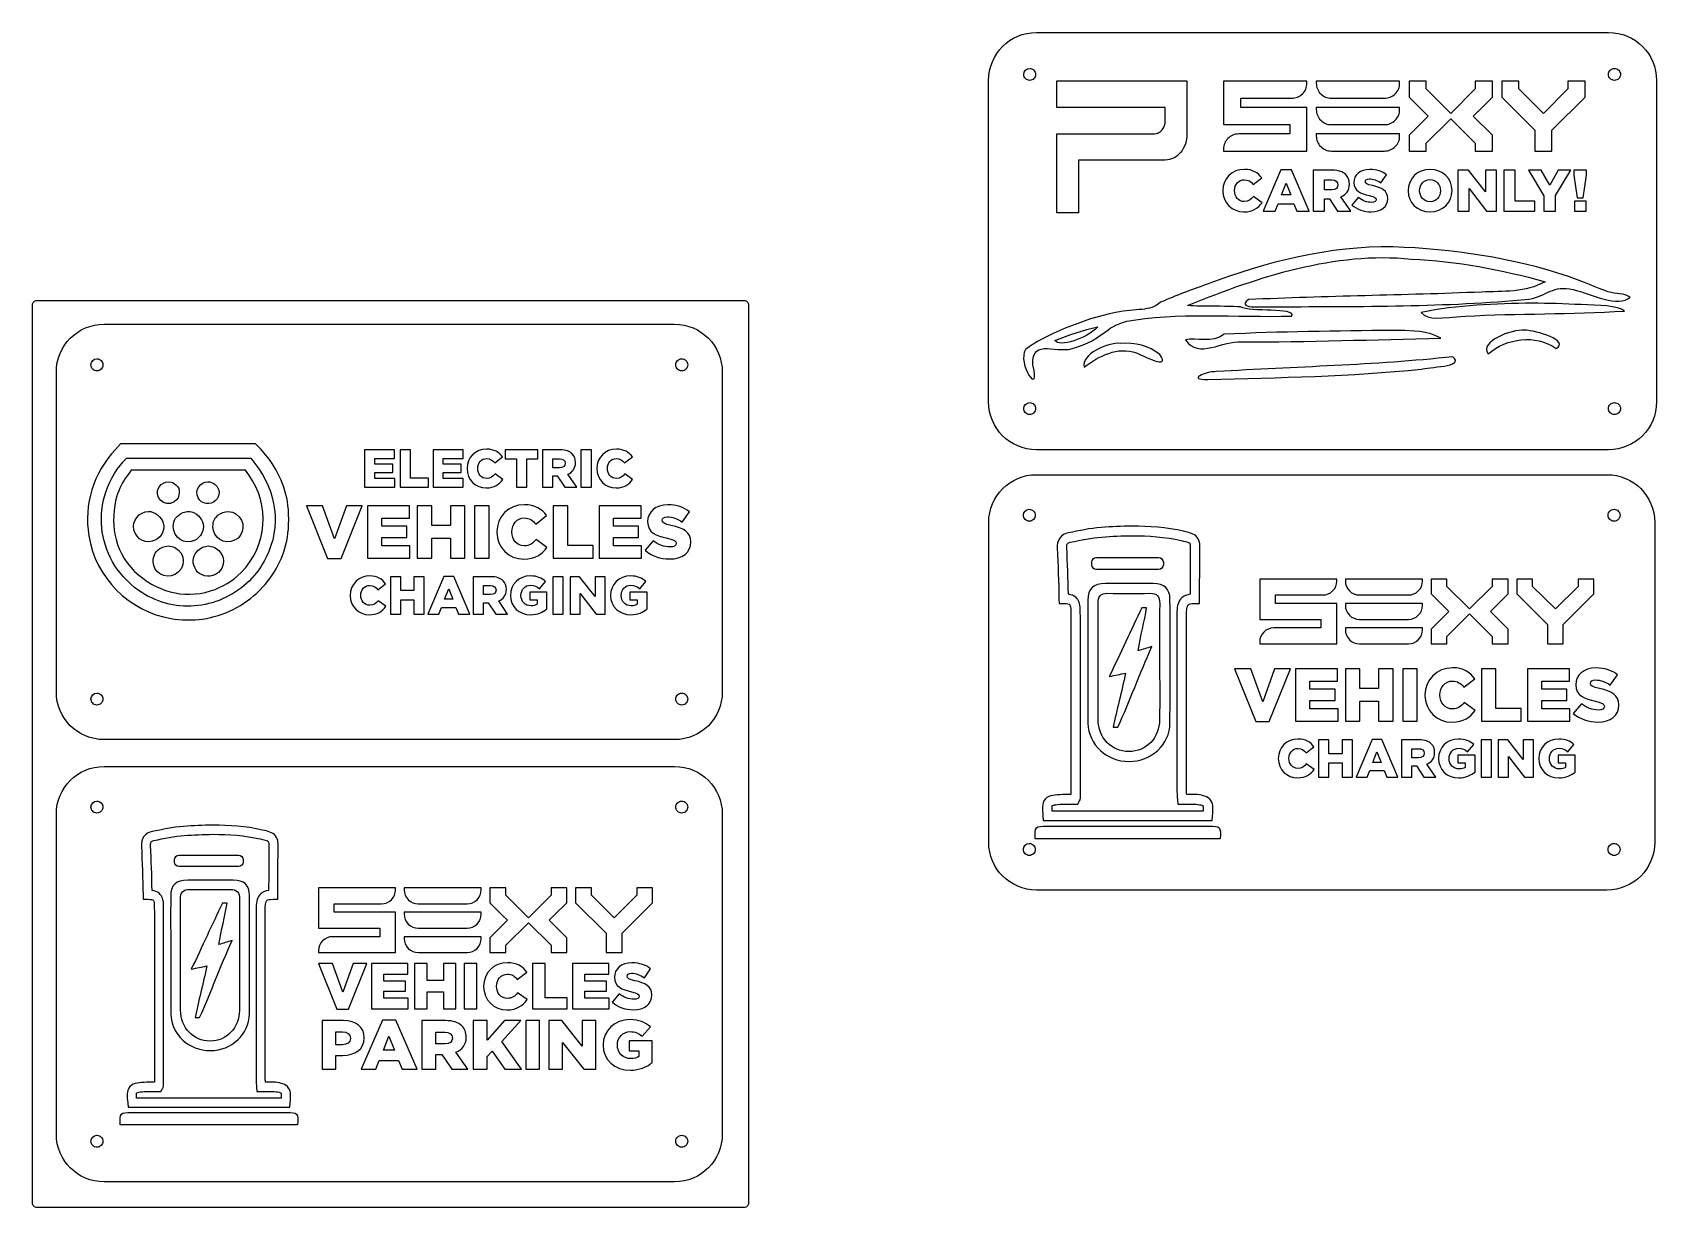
# Model space of a CAD drawing. Extents: x 0 to 680, y 0 to 492.
import ezdxf

# ---------------------------------------------------------------- set-up
doc = ezdxf.new("R2010")
doc.units = 0
doc.layers.add('Ebene_1', color=7, linetype='CONTINUOUS')

msp = doc.modelspace()

# ---------------------------------------------------------------- linework, layer by layer
at = {"layer": 'Ebene_1', "color": 7}
for points in [[(420.62298, 492.22015), (660.33363, 492.22015)], [(400.56351, 337.51618), (400.56351, 472.12873)], [(474.579718, 455.343144), (474.579718, 460.861586), (429.159612, 460.861586), (429.159612, 471.898472), (483.663736, 471.898472), (483.663736, 449.824701)], [(499.008588, 471.806755), (499.008588, 453.617143), (526.756051, 453.617143), (526.756051, 449.716351), (505.374772, 449.716351)], [(533.93765, 470.995322), (533.93765, 471.806755), (499.008588, 471.806755)], [(572.782618, 470.995336), (572.782618, 471.806769), (537.855469, 471.806755)], [(537.855469, 471.806755), (537.855469, 470.995322)], [(680.39311, 472.12873), (680.39311, 337.51618)], [(499.008588, 443.383374), (499.008588, 442.571941), (499.824003, 442.571941), (533.93765, 442.571941), (533.93765, 460.761553), (506.190187, 460.761553), (506.190187, 464.660233), (527.571466, 464.660233)], [(539.690153, 466.502861), (539.694502, 466.498641), (539.698851, 466.494422)], [(544.219729, 464.660247), (566.418554, 464.660247)], [(537.855469, 460.761553), (537.855469, 459.95012)], [(572.782618, 459.950076), (572.782618, 460.761509), (537.855469, 460.761553)], [(429.159612, 416.714034), (429.159612, 449.824701), (470.0377, 449.824701)], [(537.855469, 449.716351), (537.855469, 448.904919)], [(572.782618, 448.904874), (572.782618, 449.716307), (537.855469, 449.716351)], [(539.690153, 455.457658), (539.694502, 455.453438), (539.698851, 455.451275)], [(544.219729, 453.617099), (566.418554, 453.617099)], [(539.690153, 444.412456), (539.694502, 444.410292), (539.698851, 444.406073)], [(544.219729, 442.571897), (566.418554, 442.571897)], [(474.579718, 438.787805), (438.243639, 438.787805), (438.243639, 416.714034), (429.159612, 416.714034)], [(511.43084, 428.54458), (515.00644, 431.31199)], [(544.60387, 434.54473), (536.49755, 434.54473), (536.49753, 417.40143)], [(541.24867, 426.31593), (541.24867, 430.43032), (544.35895, 430.43032)], [(551.70609, 428.64252), (551.70609, 428.69152)], [(553.6102, 429.35278), (553.6102, 429.30378)], [(558.41032, 429.74461), (558.41032, 429.79361)], [(564.92476, 429.20584), (567.30033, 432.56102)], [(498.69583, 425.97309), (498.69583, 425.92409)], [(503.59391, 425.97307), (503.59391, 426.02207)], [(515.12889, 420.92804), (511.55329, 423.47505)], [(536.49753, 417.40143), (541.24867, 417.40143), (541.24867, 422.59339), (543.28137, 422.59339), (543.33037, 422.59339), (546.78352, 417.40143), (552.26937, 417.40143), (548.17947, 423.37708)], [(544.38344, 426.31591), (541.24867, 426.31593)], [(546.93044, 428.39762), (546.93044, 428.34862)], [(555.44698, 423.10769), (552.80202, 419.94843)], [(562.96553, 422.27504), (562.96553, 422.22604)], [(567.76565, 422.69135), (567.76565, 422.74035)], [(576.28065, 425.97309), (576.28065, 425.92409)], [(581.15426, 425.97307), (581.15426, 426.02207)], [(589.89734, 425.97309), (589.89734, 425.92409)], [(594.74642, 425.97307), (594.74642, 426.02207)], [(29.99999, 370.00049), (268.99998, 370.00049)], [(9.99999, 216.00049), (9.99999, 350.00049)], [(288.99998, 350.00049), (288.99998, 216.00049)], [(36.886301, 319.843602), (34.729841, 317.537801)], [(95.610359, 317.63857), (93.446676, 319.843602), (65.16674, 319.843602), (36.886301, 319.843602)], [(37.978739, 312.342768), (39.364706, 313.846035)], [(39.364706, 313.846035), (65.395154, 313.846035), (91.4251, 313.846035), (93.214134, 311.598111)], [(193.6652, 311.90844), (196.92526, 314.43164)], [(221.03247, 317.37919), (213.64151, 317.37919), (213.64146, 301.74871)], [(217.97332, 309.87653), (217.97332, 313.62784), (220.80913, 313.62784)], [(248.04902, 311.90844), (251.30908, 314.43164)], [(660.33363, 317.42476), (420.62298, 317.42476)], [(41.389906, 308.90732), (39.765205, 306.702285)], [(90.659238, 306.865597), (89.193181, 308.886661), (65.291279, 308.897007), (54.009287, 308.901663), (41.389906, 308.90732)], [(182.05401, 309.56388), (182.05401, 309.51918)], [(186.51985, 309.56393), (186.51985, 309.60853)], [(197.03691, 304.96411), (193.77684, 307.28635)], [(213.64146, 301.74871), (217.97332, 301.74871), (217.97332, 306.4825), (219.82665, 306.4825), (219.87135, 306.4825), (223.01977, 301.74871), (228.02151, 301.74871), (224.29254, 307.19703)], [(220.83146, 309.87649), (217.97332, 309.87653)], [(223.1537, 311.77452), (223.1537, 311.72982)], [(227.50794, 311.99781), (227.50794, 312.04251)], [(236.43783, 309.56388), (236.43783, 309.51918)], [(240.90367, 309.56393), (240.90367, 309.60853)], [(251.42073, 304.96411), (248.16066, 307.28635)], [(420.626, 306.98333), (659.626, 306.98333)], [(210.81708, 286.28835), (215.38873, 289.82669)], [(257.71324, 287.32165), (257.71324, 287.25905)], [(263.85052, 287.82268), (263.85052, 287.88528)], [(272.1797, 287.13378), (275.21703, 291.42362)], [(400.626, 152.9833), (400.626, 286.98333)], [(679.626, 286.98333), (679.626, 152.9833)], [(194.53447, 283.00052), (194.53447, 282.93792)], [(200.79701, 283.00054), (200.79701, 283.06314)], [(215.54529, 276.55012), (210.97364, 279.80664)], [(260.06169, 279.33695), (256.67992, 275.29762)], [(460.614958, 285.39828), (460.614933, 285.39765)], [(269.67469, 278.2723), (269.67469, 278.2097)], [(275.81198, 278.80464), (275.81198, 278.86724)], [(445.776, 272.253), (471.776002, 272.253)], [(443.776, 269.253), (443.776, 270.253)], [(471.776002, 267.253), (445.776, 267.253)], [(473.776002, 270.253), (473.776002, 269.253)], [(144.69188, 258.78167), (147.95194, 261.30487)], [(192.07693, 264.25232), (184.68596, 264.25232), (184.68592, 248.62184)], [(189.01779, 256.74967), (189.01779, 260.50098), (191.8536, 260.50098)], [(194.19816, 258.64766), (194.19816, 258.60296)], [(198.5524, 258.87095), (198.5524, 258.91565)], [(212.41321, 259.22825), (214.95874, 262.28735)], [(254.41129, 259.22825), (256.95682, 262.28735)], [(514.143738, 263.196832), (514.143738, 246.384332), (539.790528, 246.384332), (539.790528, 242.778864), (520.027958, 242.778864)], [(546.428431, 262.446832), (546.428431, 263.196832), (514.143738, 263.196832)], [(582.332569, 262.446845), (582.332569, 263.196845), (550.049644, 263.196832)], [(550.049644, 263.196832), (550.049644, 262.446832)], [(133.0807, 256.4371), (133.0807, 256.3925)], [(137.54654, 256.43706), (137.54654, 256.48176)], [(148.06359, 251.83725), (144.80353, 254.15949)], [(184.68592, 248.62184), (189.01779, 248.62184), (189.01779, 253.35563), (190.87111, 253.35563), (190.91581, 253.35563), (194.06423, 248.62184), (199.06597, 248.62184), (195.33699, 254.07017)], [(191.87592, 256.74963), (189.01779, 256.74967)], [(200.19914, 256.4371), (200.19914, 256.3925)], [(204.64265, 256.37008), (204.64265, 256.41478)], [(215.49464, 250.72079), (215.49464, 257.75449), (208.30464, 257.75449), (208.30464, 254.58374), (211.38607, 254.58374), (211.38607, 252.68576)], [(242.19722, 256.4371), (242.19722, 256.3925)], [(246.64073, 256.37008), (246.64073, 256.41478)], [(257.49272, 250.72079), (257.49272, 257.75449), (250.30272, 257.75449), (250.30272, 254.58374), (253.38415, 254.58374), (253.38415, 252.68576)], [(430.061087, 254.97936), (430.085777, 253.00466), (432.060959, 253.00466)], [(486.92848, 253.00498), (488.91964, 252.99898), (488.93464, 254.99062)], [(514.143738, 236.925348), (514.143738, 236.175348), (514.89742, 236.175348), (546.428431, 236.175348), (546.428431, 252.987848), (520.781641, 252.987848), (520.781641, 256.591364), (540.544211, 256.591364)], [(550.049644, 252.987848), (550.049644, 252.237848)], [(582.332569, 252.237807), (582.332569, 252.987807), (550.049644, 252.987848)], [(551.74543, 258.294489), (551.74945, 258.290589), (551.753469, 258.286689)], [(555.932086, 256.591377), (576.450308, 256.591377)], [(438.979881, 250.87736), (438.979881, 250.91516), (438.977881, 250.95296)], [(479.470185, 249.58246), (479.468185, 249.53546), (479.468185, 249.48846)], [(551.74543, 248.085504), (551.74945, 248.081604), (551.753469, 248.079604)], [(555.932086, 246.384291), (576.450308, 246.384291)], [(550.049644, 242.778864), (550.049644, 242.028864)], [(582.332569, 242.028823), (582.332569, 242.778823), (550.049644, 242.778864)], [(551.74543, 237.87652), (551.74945, 237.87452), (551.753469, 237.87062)], [(555.932086, 236.175307), (576.450308, 236.175307)], [(599.676, 217.97945), (604.2477, 221.51778)], [(646.5722, 219.01273), (646.5722, 218.95013)], [(652.7094, 219.51376), (652.7094, 219.57636)], [(661.0386, 218.82485), (664.076, 223.11469)], [(583.3934, 214.69162), (583.3934, 214.62902)], [(589.6559, 214.69164), (589.6559, 214.75424)], [(604.4042, 208.24122), (599.8326, 211.49774)], [(648.9206, 211.02805), (645.5388, 206.98871)], [(658.5336, 209.96339), (658.5336, 209.90079)], [(664.6709, 210.49573), (664.6709, 210.55833)], [(268.99998, 196.00049), (29.99999, 196.00049)], [(533.5509, 190.47277), (536.8109, 192.99597)], [(580.9362, 195.94342), (573.5452, 195.94342), (573.5449, 180.31294)], [(577.8768, 188.44077), (577.8768, 192.19207), (580.7126, 192.19207)], [(587.4116, 190.56204), (587.4116, 190.60674)], [(601.2722, 190.91935), (603.8177, 193.97845)], [(643.2703, 190.91935), (645.8158, 193.97845)], [(30, 184.76233), (268.99996, 184.76233)], [(521.9397, 188.1282), (521.9397, 188.0835)], [(526.4055, 188.12816), (526.4055, 188.17286)], [(536.9226, 183.52834), (533.6625, 185.85058)], [(573.5449, 180.31294), (577.8768, 180.31294), (577.8768, 185.04673), (579.7301, 185.04673), (579.7751, 185.04673), (582.9235, 180.31294), (587.9252, 180.31294), (584.1962, 185.76126)], [(580.7349, 188.44073), (577.8768, 188.44077)], [(583.0571, 190.33875), (583.0571, 190.29405)], [(589.0581, 188.1282), (589.0581, 188.0835)], [(593.5016, 188.06117), (593.5016, 188.10587)], [(604.3536, 182.41188), (604.3536, 189.44558), (597.1636, 189.44558), (597.1636, 186.27484), (600.245, 186.27484), (600.245, 184.37685)], [(631.0562, 188.1282), (631.0562, 188.0835)], [(635.4997, 188.06117), (635.4997, 188.10587)], [(646.3517, 182.41188), (646.3517, 189.44558), (639.1617, 189.44558), (639.1617, 186.27484), (642.2431, 186.27484), (642.2431, 184.37685)], [(435.010178, 173.00445), (431.796635, 173.00445), (431.728855, 173.00045)], [(479.497715, 174.07812), (479.497715, 174.07763)], [(479.677321, 170.8849), (479.789637, 169.0046), (484.67337, 169.0046), (484.76917, 169.0046), (487.44342, 169.0046)], [(487.94023, 172.98157), (487.78822, 173.00477), (484.76928, 173.00477), (484.67348, 173.00477), (483.560503, 173.00477)], [(10, 30.7623), (10, 164.76233)], [(289, 164.76233), (289, 30.7623)], [(423.332394, 163.93203), (423.480533, 162.09289), (494.28308, 162.09289), (494.39443, 163.97512)], [(490.42847, 166.09218), (427.222692, 166.09218)], [(431.730278, 168.9833), (431.730278, 168.9562), (433.73015, 168.9557)], [(436.685177, 168.9557), (437.892071, 168.9557), (438.454613, 170.02317)], [(75.60915, 160.16995), (75.60902, 160.1698)], [(75.62603, 156.33729), (75.62622, 156.33734)], [(59.47432, 144.70031), (59.47432, 145.65849)], [(61.39067, 147.57485), (86.30332, 147.57485)], [(88.21968, 145.65849), (88.21968, 144.70031)], [(86.30332, 142.78396), (61.39067, 142.78396)], [(46.33298, 131.02365), (46.35668, 129.13153), (48.24925, 129.13153)], [(100.82217, 129.13164), (102.73006, 129.12564), (102.74446, 131.03399)], [(119.80796, 133.86106), (119.80796, 117.04856), (145.45466, 117.04856), (145.45466, 113.44309), (125.69216, 113.44309)], [(152.09255, 133.11106), (152.09255, 133.86106), (119.80796, 133.86106)], [(155.71375, 133.86106), (155.71375, 133.11106)], [(187.99653, 133.11087), (187.99653, 133.86087), (155.71375, 133.86106)], [(659.626, 132.9833), (420.626, 132.9833)], [(54.87879, 127.09323), (54.87879, 127.12943), (54.87679, 127.16563)], [(93.67575, 125.85245), (93.67375, 125.80745), (93.67375, 125.76245)], [(119.80796, 107.58958), (119.80796, 106.83958), (120.56164, 106.83958), (152.09255, 106.83958), (152.09255, 123.65208), (126.44584, 123.65208), (126.44584, 127.25559), (146.20834, 127.25559)], [(155.71375, 123.65208), (155.71375, 122.90208)], [(187.99653, 122.90194), (187.99653, 123.65194), (155.71375, 123.65208)], [(157.40953, 128.95872), (157.41353, 128.95472), (157.41753, 128.95072)], [(161.59613, 127.25541), (182.11429, 127.25541)], [(157.40953, 118.74973), (157.41353, 118.74573), (157.41753, 118.74373)], [(161.59613, 117.04842), (182.11429, 117.04842)], [(155.71375, 113.44309), (155.71375, 112.69309)], [(187.99653, 112.69295), (187.99653, 113.44295), (155.71375, 113.44309)], [(157.40953, 108.54075), (157.41353, 108.53875), (157.41753, 108.53475)], [(161.59613, 106.83944), (182.11429, 106.83944)], [(203.12109, 95.52797), (207.08628, 98.59692)], [(243.79612, 96.42419), (243.79612, 96.36989)], [(249.11925, 96.85875), (249.11925, 96.91305)], [(256.3435, 96.26124), (258.97791, 99.982)], [(188.9985, 92.67629), (188.9985, 92.62199)], [(194.43027, 92.67631), (194.43027, 92.73061)], [(207.22208, 87.08159), (203.25689, 89.90611)], [(245.83303, 89.49872), (242.89988, 85.99523)], [(254.1708, 88.5753), (254.1708, 88.521)], [(259.49393, 89.03703), (259.49393, 89.09133)], [(130.277655, 78.304356), (121.298745, 78.304356), (121.298745, 57.92054)], [(173.060244, 78.304356), (163.153516, 78.304356), (163.153556, 57.92054)], [(255.443185, 71.752396), (258.855172, 75.741818)], [(127.105109, 68.170704), (127.105109, 73.557871), (129.828709, 73.557871)], [(129.858637, 68.170743), (127.105109, 68.170704)], [(133.180831, 70.878841), (133.180831, 70.820645)], [(138.987195, 71.082686), (138.987195, 71.140882)], [(168.95992, 68.520137), (168.95992, 73.412271), (172.760988, 73.412271)], [(172.790925, 68.520177), (168.95992, 68.520137)], [(175.903606, 70.995322), (175.903606, 70.937126)], [(181.739857, 71.286521), (181.739857, 71.344717)], [(239.071643, 68.112419), (239.071643, 68.054222)], [(245.027656, 68.025104), (245.027656, 68.083301)], [(259.573487, 60.657786), (259.573487, 69.830529), (249.936128, 69.830529), (249.936128, 65.695519), (254.066421, 65.695519), (254.066421, 63.220334)], [(121.298745, 57.92054), (127.105109, 57.92054), (127.105109, 63.744485), (129.978358, 63.744485)], [(163.153556, 57.92054), (168.95992, 57.92054), (168.95992, 64.093928), (171.444089, 64.093928), (171.503904, 64.093928), (175.723989, 57.92054), (182.428244, 57.92054), (177.429988, 65.025759)], [(51.07511, 52.47704), (47.99597, 52.47704), (47.93107, 52.47304)], [(47.93235, 48.62413), (47.93235, 48.59813), (49.84859, 48.59765)], [(52.68003, 48.59765), (53.83645, 48.59765), (54.37547, 49.62047)], [(93.70205, 53.50588), (93.70205, 53.50541)], [(93.87414, 50.4462), (93.98176, 48.64454), (98.66125, 48.64454), (98.75305, 48.64454), (101.31545, 48.64454)], [(101.79161, 52.45495), (101.64595, 52.47715), (98.75327, 52.47715), (98.66147, 52.47715), (97.59504, 52.47715)], [(39.88576, 43.7839), (40.0277, 42.0216), (107.86919, 42.0216), (107.97588, 43.8252)], [(104.17566, 45.85392), (43.61323, 45.85392)], [(268.99996, 10.7623), (30, 10.7623)]]:
    msp.add_lwpolyline(points, dxfattribs=at)
for points in [[(420.62298, 492.22015)], [(576.702351, 471.806755), (576.702351, 465.135681), (582.490938, 459.375356), (584.688743, 457.188292), (576.702351, 449.240902), (576.702351, 442.571941), (577.517766, 442.571941), (583.881819, 442.571941), (583.881819, 445.807105), (594.165822, 456.040876), (604.449814, 445.807105), (604.449814, 442.571941), (605.265229, 442.571941), (611.629293, 442.571941), (611.629293, 449.240902), (603.63865, 457.192518), (605.562519, 459.138688), (605.602855, 459.138688), (611.629283, 465.135681), (611.629283, 471.806755), (604.449804, 471.806755), (604.449804, 468.569478), (594.165811, 458.335708), (583.881808, 468.569478), (583.881808, 471.806755)], [(615.549222, 471.806755), (615.549222, 465.135681), (629.421899, 451.330763), (629.421899, 442.571941), (630.237314, 442.571941), (636.601378, 442.571941), (636.601378, 451.330763), (650.476164, 465.135681), (650.476164, 471.806755), (643.296696, 471.806755), (643.296696, 468.569478), (633.012693, 458.335708), (622.728701, 468.569478), (622.728701, 471.806755)], [(515.65811, 417.40143), (520.65415, 417.40143), (521.87867, 420.46273), (528.49108, 420.46273), (529.74009, 417.40143), (534.8341, 417.40143), (527.53596, 434.66716), (522.95625, 434.66716)], [(523.27463, 424.16078), (525.20937, 429.03437), (527.11962, 424.16078)], [(597.19737, 417.40143), (601.89953, 417.40143), (601.89953, 426.80574), (609.22216, 417.40143), (613.38553, 417.40143), (613.38553, 434.54471), (608.68337, 434.54471), (608.68337, 425.48326), (601.63014, 434.54471), (597.19737, 434.54471)], [(616.42616, 417.40143), (629.47955, 417.40143), (629.47955, 421.56479), (621.1773, 421.56479), (621.1773, 434.54471), (616.42616, 434.54471)], [(633.23576, 417.40143), (638.01139, 417.40143), (638.01139, 423.89138), (644.52583, 434.54471), (639.21142, 434.54471), (635.66031, 428.29965), (632.13369, 434.54471), (626.72131, 434.54471), (633.23576, 423.81791)], [(647.21135, 422.98524), (649.66039, 422.98524), (651.08084, 432.46302), (651.08084, 434.54471), (645.79091, 434.54471), (645.79091, 432.46302)], [(507.53687, 417.05856)], [(560.83487, 417.10754)], [(585.48905, 417.05856)], [(585.53805, 421.34438)], [(646.01132, 417.40143), (650.86042, 417.40143), (650.86042, 421.56479), (646.01132, 421.56479)], [(570.02182, 402.36894)], [(628.35101, 378.79107)], [(29.99999, 370.00049)], [(446.2972, 368.91734)], [(625.03446, 367.53367)], [(455.87741, 362.00397)], [(570.01249, 367.39966)], [(595.02822, 356.36774)], [(139.15264, 301.74871), (151.83563, 301.74871), (151.83563, 305.43302), (143.43985, 305.43302), (143.43985, 307.91156), (150.94246, 307.91156), (150.94246, 311.32793), (143.43985, 311.32793), (143.43985, 313.69483), (151.72398, 313.69483), (151.72398, 317.37915), (139.15264, 317.37915)], [(154.06785, 301.74871), (165.96931, 301.74871), (165.96931, 305.54467), (158.39971, 305.54467), (158.39971, 317.37915), (154.06785, 317.37915)], [(167.80554, 301.74871), (180.48853, 301.74871), (180.48853, 305.43302), (172.09275, 305.43302), (172.09275, 307.91156), (179.59536, 307.91156), (179.59536, 311.32793), (172.09275, 311.32793), (172.09275, 313.69483), (180.37688, 313.69483), (180.37688, 317.37915), (167.80554, 317.37915)], [(202.71899, 301.74871), (207.05085, 301.74871), (207.05085, 313.58318), (211.73999, 313.58318), (211.73999, 317.37915), (198.02986, 317.37915), (198.02986, 313.58318), (202.71899, 313.58318)], [(229.77989, 301.74871), (234.13409, 301.74871), (234.13409, 317.37915), (229.77989, 317.37915)], [(420.626, 306.98333)], [(57.219953, 303.962919)], [(73.454601, 304.031131)], [(190.11485, 301.43601)], [(244.49867, 301.43601)], [(123.65426, 271.88453), (129.29055, 271.88453), (138.18335, 293.95998), (131.51375, 293.95998), (126.53503, 280.08846), (121.55631, 293.95998), (114.76145, 293.95998)], [(140.30528, 272.04109), (158.09089, 272.04109), (158.09089, 277.20769), (146.31732, 277.20769), (146.31732, 280.6834), (156.83838, 280.6834), (156.83838, 285.47424), (146.31732, 285.47424), (146.31732, 288.79339), (157.93433, 288.79339), (157.93433, 293.95998), (140.30528, 293.95998)], [(161.22118, 272.04109), (167.29585, 272.04109), (167.29585, 280.37027), (175.09271, 280.37027), (175.09271, 272.04109), (181.16737, 272.04109), (181.16737, 293.95998), (175.09271, 293.95998), (175.09271, 285.75606), (167.29585, 285.75606), (167.29585, 293.95998), (161.22118, 293.95998)], [(185.19791, 272.04109), (191.30389, 272.04109), (191.30389, 293.95998), (185.19791, 293.95998)], [(218.15892, 272.04109), (234.84859, 272.04109), (234.84859, 277.36425), (224.23359, 277.36425), (224.23359, 293.95998), (218.15892, 293.95998)], [(237.42358, 272.04109), (255.20919, 272.04109), (255.20919, 277.20769), (243.43562, 277.20769), (243.43562, 280.6834), (253.95669, 280.6834), (253.95669, 285.47424), (243.43562, 285.47424), (243.43562, 288.79339), (255.05263, 288.79339), (255.05263, 293.95998), (237.42358, 293.95998)], [(48.623561, 291.605523)], [(65.441139, 291.589912)], [(82.000351, 291.524798)], [(460.632756, 281.39787)], [(56.940368, 277.115246)], [(73.670633, 277.141705)], [(445.776, 272.253)], [(205.83836, 271.60273)], [(266.95048, 271.66534)], [(149.92738, 248.62184), (154.25925, 248.62184), (154.25925, 254.56141), (159.81922, 254.56141), (159.81922, 248.62184), (164.15108, 248.62184), (164.15108, 264.25228), (159.81922, 264.25228), (159.81922, 258.40203), (154.25925, 258.40203), (154.25925, 264.25228), (149.92738, 264.25228)], [(165.68552, 248.62184), (170.24067, 248.62184), (171.35713, 251.41299), (177.38602, 251.41299), (178.52481, 248.62184), (183.16928, 248.62184), (176.51518, 264.36393), (172.33962, 264.36393)], [(172.6299, 254.7847), (174.39391, 259.22821), (176.13558, 254.7847)], [(218.00737, 248.62184), (222.36156, 248.62184), (222.36156, 264.25228), (218.00737, 264.25228)], [(225.20121, 248.62184), (229.48841, 248.62184), (229.48841, 257.19626), (236.16485, 248.62184), (239.96081, 248.62184), (239.96081, 264.25228), (235.6736, 264.25228), (235.6736, 255.99048), (229.24279, 264.25228), (225.20121, 264.25228)], [(459.526964, 261.397841)], [(585.955551, 263.196832), (585.955551, 257.030817), (591.305903, 251.706598), (593.337318, 249.685114), (585.955551, 242.339411), (585.955551, 236.175348), (586.709234, 236.175348), (592.591484, 236.175348), (592.591484, 239.165582), (602.096918, 248.624567), (611.602342, 239.165582), (611.602342, 236.175348), (612.356024, 236.175348), (618.238285, 236.175348), (618.238285, 242.339411), (610.852588, 249.68902), (612.630807, 251.487848), (612.668089, 251.487848), (618.238275, 257.030817), (618.238275, 263.196832), (611.602332, 263.196832), (611.602332, 260.204645), (602.096908, 250.745661), (592.591474, 260.204645), (592.591474, 263.196832)], [(621.861448, 263.196832), (621.861448, 257.030817), (634.683868, 244.271051), (634.683868, 236.175348), (635.437551, 236.175348), (641.319811, 236.175348), (641.319811, 244.271051), (654.144181, 257.030817), (654.144181, 263.196832), (647.508248, 263.196832), (647.508248, 260.204645), (638.002815, 250.745661), (628.497391, 260.204645), (628.497391, 263.196832)], [(450.557963, 257.288005)], [(141.14154, 248.30933)], [(208.70656, 248.30933)], [(250.70465, 248.30933)], [(512.5132, 203.57563), (518.1495, 203.57563), (527.0423, 225.65108), (520.3727, 225.65108), (515.394, 211.77955), (510.4152, 225.65108), (503.6204, 225.65108)], [(529.1642, 203.73219), (546.9498, 203.73219), (546.9498, 208.89879), (535.1762, 208.89879), (535.1762, 212.3745), (545.6973, 212.3745), (545.6973, 217.16534), (535.1762, 217.16534), (535.1762, 220.48448), (546.7933, 220.48448), (546.7933, 225.65108), (529.1642, 225.65108)], [(550.0801, 203.73219), (556.1548, 203.73219), (556.1548, 212.06137), (563.9516, 212.06137), (563.9516, 203.73219), (570.0263, 203.73219), (570.0263, 225.65108), (563.9516, 225.65108), (563.9516, 217.44715), (556.1548, 217.44715), (556.1548, 225.65108), (550.0801, 225.65108)], [(574.0568, 203.73219), (580.1628, 203.73219), (580.1628, 225.65108), (574.0568, 225.65108)], [(607.0178, 203.73219), (623.7075, 203.73219), (623.7075, 209.05535), (613.0925, 209.05535), (613.0925, 225.65108), (607.0178, 225.65108)], [(626.2825, 203.73219), (644.0681, 203.73219), (644.0681, 208.89879), (632.2945, 208.89879), (632.2945, 212.3745), (642.8156, 212.3745), (642.8156, 217.16534), (632.2945, 217.16534), (632.2945, 220.48448), (643.9116, 220.48448), (643.9116, 225.65108), (626.2825, 225.65108)], [(452.775999, 201.252911)], [(594.6973, 203.29382)], [(655.8094, 203.35644)], [(538.7864, 180.31294), (543.1182, 180.31294), (543.1182, 186.25251), (548.6782, 186.25251), (548.6782, 180.31294), (553.0101, 180.31294), (553.0101, 195.94338), (548.6782, 195.94338), (548.6782, 190.09313), (543.1182, 190.09313), (543.1182, 195.94338), (538.7864, 195.94338)], [(554.5445, 180.31294), (559.0997, 180.31294), (560.2161, 183.10409), (566.245, 183.10409), (567.3838, 180.31294), (572.0283, 180.31294), (565.3742, 196.05503), (561.1986, 196.05503)], [(561.4889, 186.4758), (563.2529, 190.91931), (564.9946, 186.4758)], [(606.8664, 180.31294), (611.2205, 180.31294), (611.2205, 195.94338), (606.8664, 195.94338)], [(614.0602, 180.31294), (618.3474, 180.31294), (618.3474, 188.88735), (625.0238, 180.31294), (628.8198, 180.31294), (628.8198, 195.94338), (624.5326, 195.94338), (624.5326, 187.68158), (618.1018, 195.94338), (614.0602, 195.94338)], [(30, 184.76233)], [(530.0005, 180.00033)], [(597.5655, 180.00033)], [(639.5636, 180.00033)], [(420.104716, 154.455877)], [(61.39067, 147.57485)], [(74.566843, 137.173323)], [(65.972934, 133.235364)], [(191.61954, 133.86106), (191.61954, 127.69505), (196.96988, 122.37083), (199.00128, 120.34934), (191.61954, 113.00364), (191.61954, 106.83958), (192.37322, 106.83958), (198.25545, 106.83958), (198.25545, 109.82981), (207.76086, 119.2888), (217.26625, 109.82981), (217.26625, 106.83958), (218.01993, 106.83958), (223.90217, 106.83958), (223.90217, 113.00364), (216.5165, 120.35325), (218.29471, 122.15208), (218.33201, 122.15208), (223.90218, 127.69505), (223.90218, 133.86106), (217.26626, 133.86106), (217.26626, 130.86887), (207.76087, 121.40989), (198.25546, 130.86887), (198.25546, 133.86106)], [(227.52532, 133.86106), (227.52532, 127.69505), (240.3477, 114.93528), (240.3477, 106.83958), (241.10138, 106.83958), (246.98362, 106.83958), (246.98362, 114.93528), (259.80795, 127.69505), (259.80795, 133.86106), (253.17204, 133.86106), (253.17204, 130.86887), (243.66664, 121.40989), (234.16124, 130.86887), (234.16124, 133.86106)], [(127.52108, 83.03492), (132.40966, 83.03492), (140.12278, 102.18191), (134.33794, 102.18191), (130.01969, 90.15054), (125.70143, 102.18191), (119.80796, 102.18191)], [(141.96322, 83.17072), (157.38944, 83.17072), (157.38944, 87.65193), (147.17771, 87.65193), (147.17771, 90.66656), (156.30307, 90.66656), (156.30307, 94.82186), (147.17771, 94.82186), (147.17771, 97.7007), (157.25364, 97.7007), (157.25364, 102.18191), (141.96322, 102.18191)], [(160.10447, 83.17072), (165.37328, 83.17072), (165.37328, 90.39497), (172.13583, 90.39497), (172.13583, 83.17072), (177.40464, 83.17072), (177.40464, 102.18191), (172.13583, 102.18191), (172.13583, 95.06629), (165.37328, 95.06629), (165.37328, 102.18191), (160.10447, 102.18191)], [(180.90049, 83.17072), (186.19647, 83.17072), (186.19647, 102.18191), (180.90049, 102.18191)], [(209.48899, 83.17072), (223.96465, 83.17072), (223.96465, 87.78772), (214.75781, 87.78772), (214.75781, 102.18191), (209.48899, 102.18191)], [(226.19804, 83.17072), (241.62426, 83.17072), (241.62426, 87.65193), (231.41254, 87.65193), (231.41254, 90.66656), (240.53791, 90.66656), (240.53791, 94.82186), (231.41254, 94.82186), (231.41254, 97.7007), (241.48847, 97.7007), (241.48847, 102.18191), (226.19804, 102.18191)], [(198.80284, 82.7905)], [(251.80797, 82.8448)], [(68.09821, 79.543713)], [(137.685726, 57.92054), (143.791377, 57.92054), (145.287862, 61.560498), (153.368881, 61.560498), (154.895303, 57.92054), (161.120675, 57.92054), (152.20163, 78.449995), (146.604771, 78.449995)], [(184.66553, 57.92054), (190.471893, 57.92054), (190.471893, 63.191206), (192.5969, 65.491674), (197.864525, 57.92054), (204.838149, 57.92054), (196.637409, 69.539331), (204.568779, 78.304396), (197.684949, 78.304396), (190.471893, 70.034364), (190.471893, 78.304396), (184.66553, 78.304396)], [(206.647952, 57.92054), (212.484243, 57.92054), (212.484243, 78.304396), (206.647952, 78.304396)], [(216.290461, 57.92054), (222.036969, 57.92054), (222.036969, 69.102534), (230.985951, 57.92054), (236.074, 57.92054), (236.074, 78.304396), (230.327492, 78.304396), (230.327492, 67.530062), (221.707744, 78.304396), (216.290461, 78.304396)], [(146.993861, 65.957589), (149.358309, 71.752436), (151.692819, 65.957589)], [(250.474857, 57.51287)], [(36.792634, 34.704645)]]:
    msp.add_lwpolyline(points, close=True, dxfattribs=at)
at = {"layer": 'Ebene_1', "color": 1}
for points in [[(0, 1.916358), (0, 378.083641)], [(1.916359, 380), (298.083641, 380)], [(300, 378.083641), (300, 1.916359)], [(298.083641, 0), (1.916359, 0)]]:
    msp.add_lwpolyline(points, dxfattribs=at)
msp.add_lwpolyline([(1.916358, 380)], close=True, dxfattribs=at)
at = {"layer": 'Ebene_1', "color": 7}
for points in [[(400.56351, 472.12873), (400.56351, 483.25937), (409.51004, 492.22015), (420.62298, 492.22015)], [(660.33363, 492.22015), (671.44657, 492.22015), (680.39311, 483.25937), (680.39311, 472.12873)], [(415.281996, 474.661), (415.281996, 476.041712), (416.401284, 477.161), (417.781996, 477.161)], [(417.781996, 477.161), (418.445037, 477.161), (419.080922, 476.897608), (419.549763, 476.428767)], [(419.549763, 476.428767), (420.018604, 475.959926), (420.281996, 475.324041), (420.281996, 474.661)], [(660.282, 474.661), (660.282, 475.324041), (660.545392, 475.959926), (661.014233, 476.428767)], [(661.014233, 476.428767), (661.483074, 476.897608), (662.118959, 477.161), (662.782, 477.161)], [(662.782, 477.161), (663.445041, 477.161), (664.080926, 476.897608), (664.549767, 476.428767)], [(664.549767, 476.428767), (665.018608, 475.959926), (665.282, 475.324041), (665.282, 474.661)], [(416.014229, 472.893233), (415.545388, 473.362074), (415.281996, 473.997959), (415.281996, 474.661)], [(417.781996, 472.161), (417.118955, 472.161), (416.48307, 472.424392), (416.014229, 472.893233)], [(419.549763, 472.893233), (419.080922, 472.424392), (418.445037, 472.161), (417.781996, 472.161)], [(420.281996, 474.661), (420.281996, 473.997959), (420.018604, 473.362074), (419.549763, 472.893233)], [(532.043506, 466.488069), (533.283905, 467.689921), (533.93765, 469.251817), (533.93765, 470.995322)], [(537.855469, 470.995322), (537.855469, 469.282093), (538.488536, 467.730926), (539.690153, 466.502861)], [(570.888475, 466.488083), (572.128862, 467.689935), (572.782618, 469.251833), (572.782618, 470.995336)], [(661.014233, 472.893233), (660.545392, 473.362074), (660.282, 473.997959), (660.282, 474.661)], [(662.782, 472.161), (662.118959, 472.161), (661.483074, 472.424392), (661.014233, 472.893233)], [(664.549767, 472.893233), (664.080926, 472.424392), (663.445041, 472.161), (662.782, 472.161)], [(665.282, 474.661), (665.282, 473.997959), (665.018608, 473.362074), (664.549767, 472.893233)], [(527.571466, 464.660233), (529.267856, 464.660233), (530.81198, 465.294802), (532.043506, 466.488069)], [(539.698851, 466.494422), (540.908535, 465.290649), (542.472708, 464.660247), (544.219729, 464.660247)], [(566.418554, 464.660247), (568.114944, 464.660247), (569.656937, 465.294817), (570.888475, 466.488083)], [(537.855469, 459.95012), (537.855469, 458.236891), (538.488536, 456.685724), (539.690153, 455.457658)], [(570.888475, 455.442822), (572.128862, 456.644674), (572.782618, 458.206572), (572.782618, 459.950076)], [(470.0377, 449.824701), (471.267832, 449.824701), (472.332368, 450.342054), (473.231308, 451.37676)], [(473.231308, 451.37676), (474.130248, 452.468953), (474.579718, 453.791081), (474.579718, 455.343144)], [(483.663736, 449.824701), (483.663736, 446.720575), (482.764796, 444.105063), (480.966916, 441.978164)], [(505.374772, 449.716351), (503.648006, 449.716351), (502.084137, 449.066259), (500.851763, 447.839913)], [(539.698851, 455.451275), (540.908535, 454.2475), (542.472708, 453.617099), (544.219729, 453.617099)], [(566.418554, 453.617099), (568.114944, 453.617099), (569.656937, 454.249556), (570.888475, 455.442822)], [(500.851763, 447.839913), (499.644677, 446.638723), (499.008588, 445.096605), (499.008588, 443.383374)], [(537.855469, 448.904919), (537.855469, 447.191688), (538.488536, 445.640522), (539.690153, 444.412456)], [(539.698851, 444.406073), (540.908535, 443.202299), (542.472708, 442.571897), (544.219729, 442.571897)], [(566.418554, 442.571897), (568.114944, 442.571897), (569.656937, 443.204354), (570.888475, 444.39762)], [(570.888475, 444.39762), (572.128862, 445.599472), (572.782618, 447.16137), (572.782618, 448.904874)], [(480.966916, 441.978164), (479.169036, 439.851258), (477.03997, 438.787805), (474.579718, 438.787805)], [(507.73279, 434.88759), (502.54082, 434.88759), (498.69583, 430.96913), (498.69583, 425.97309)], [(503.59391, 426.02207), (503.59391, 428.52009), (505.28375, 430.55279), (507.68381, 430.55279)], [(507.68381, 430.55279), (509.32467, 430.55279), (510.45122, 429.7691), (511.43084, 428.54458)], [(515.00644, 431.31199), (513.48803, 433.41817), (511.23492, 434.88759), (507.73279, 434.88759)], [(544.35895, 430.43032), (545.95082, 430.43032), (546.93044, 429.74459), (546.93044, 428.39762)], [(550.18768, 432.68346), (549.03663, 433.859), (547.22434, 434.54473), (544.60387, 434.54473)], [(551.70609, 428.69152), (551.70609, 430.38136), (551.19179, 431.70384), (550.18768, 432.68346)], [(560.2471, 434.83863), (556.13271, 434.83863), (553.6102, 432.53653), (553.6102, 429.35278)], [(553.6102, 429.30378), (553.6102, 425.77716), (556.4266, 424.74857), (560.07566, 423.91589)], [(558.41032, 429.79361), (558.41032, 430.40587), (558.9736, 430.89568), (560.12465, 430.89568)], [(561.37366, 428.07926), (558.99809, 428.61805), (558.41032, 428.96092), (558.41032, 429.74461)], [(560.12465, 430.89568), (561.64305, 430.89568), (563.35738, 430.30791), (564.92476, 429.20584)], [(567.30033, 432.56102), (565.43906, 434.05494), (563.16146, 434.83863), (560.2471, 434.83863)], [(585.53803, 434.88759), (580.2481, 434.88759), (576.28065, 430.89566), (576.28065, 425.97309)], [(581.15426, 426.02207), (581.15426, 428.4956), (582.89308, 430.60177), (585.48907, 430.60177)], [(585.48907, 430.60177), (588.10954, 430.60177), (589.89734, 428.44662), (589.89734, 425.97309)], [(594.74642, 426.02207), (594.74642, 430.94464), (590.82795, 434.88759), (585.53803, 434.88759)], [(498.69583, 425.92409), (498.69583, 420.80559), (502.63879, 417.05856), (507.53687, 417.05856)], [(507.68381, 421.39336), (505.28375, 421.39336), (503.59391, 423.40157), (503.59391, 425.97307)], [(511.55329, 423.47505), (510.52469, 422.22604), (509.47161, 421.39336), (507.68381, 421.39336)], [(546.93044, 428.34862), (546.93044, 427.09961), (545.9998, 426.31591), (544.38344, 426.31591)], [(548.17947, 423.37708), (550.31013, 424.28323), (551.70609, 426.02205), (551.70609, 428.64252)], [(561.0063, 421.0505), (559.02258, 421.0505), (557.13682, 421.76072), (555.44698, 423.10769)], [(560.07566, 423.91589), (562.40225, 423.3771), (562.96553, 422.98526), (562.96553, 422.27504)], [(560.83487, 417.10754), (564.99824, 417.10754), (567.76565, 419.18923), (567.76565, 422.69135)], [(562.96553, 422.22604), (562.96553, 421.49132), (562.2798, 421.0505), (561.0063, 421.0505)], [(567.76565, 422.74035), (567.76565, 425.9486), (565.31661, 427.2221), (561.37366, 428.07926)], [(576.28065, 425.92409), (576.28065, 421.00152), (580.19912, 417.05856), (585.48905, 417.05856)], [(585.53805, 421.34438), (582.94206, 421.34438), (581.15426, 423.49954), (581.15426, 425.97307)], [(585.48905, 417.05856), (590.77897, 417.05856), (594.74642, 421.0505), (594.74642, 425.97307)], [(589.89734, 425.92409), (589.89734, 423.45056), (588.15852, 421.34438), (585.53805, 421.34438)], [(507.53687, 417.05856), (511.33288, 417.05856), (513.51252, 418.69942), (515.12889, 420.92804)], [(552.80202, 419.94843), (554.90819, 418.06267), (557.79806, 417.10754), (560.83487, 417.10754)], [(570.02182, 402.36894), (543.22292, 402.84359), (516.97949, 396.16805), (492.07541, 386.75633)], [(643.54117, 390.04969), (619.89356, 397.76203), (594.84526, 401.66275), (570.02182, 402.36894)], [(484.58311, 378.19744), (514.06324, 389.9435), (545.50049, 400.56217), (577.71446, 397.303)], [(577.71446, 397.303), (596.66463, 396.37211), (615.42955, 392.93798), (633.67796, 387.81254)], [(660.14645, 383.64741), (655.2391, 385.21128), (649.58492, 387.92145), (643.54117, 390.04969)], [(492.07541, 386.75633), (485.55277, 384.35165), (478.94387, 382.13639), (472.64059, 379.18335)], [(607.00184, 383.48077), (574.48394, 382.09236), (541.91835, 381.88429), (509.41354, 380.30404)], [(633.67796, 387.81254), (625.55373, 383.20065), (616.06648, 383.87652), (607.00184, 383.48077)], [(626.96171, 380.4731), (634.91351, 382.12428), (636.85116, 386.41903), (645.44059, 384.56296)], [(645.44059, 384.56296), (653.19116, 382.6717), (664.44952, 376.73239), (669.29721, 381.38074)], [(669.29721, 381.38074), (666.57456, 383.10749), (663.61076, 382.54341), (660.14645, 383.64741)], [(453.76632, 374.90528), (440.47076, 372.30771), (423.28476, 365.16863), (416.08461, 359.47147)], [(472.64059, 379.18335), (467.91058, 375.10324), (462.59798, 376.85636), (453.76632, 374.90528)], [(458.42908, 371.2496), (478.53577, 375.10324), (504.54189, 372.84999), (527.59338, 373.40655)], [(506.16126, 377.22829), (499.63957, 377.78553), (480.45372, 377.25869), (484.58311, 378.19744)], [(509.41354, 380.30404), (503.31209, 375.88359), (518.3683, 377.63229), (521.56878, 377.32916)], [(527.59338, 373.40655), (529.32287, 377.24118), (510.1152, 374.90392), (506.16126, 377.22829)], [(521.56878, 377.32916), (556.7111, 377.4822), (591.93801, 377.23506), (626.96171, 380.4731)], [(628.35101, 378.79107), (613.004, 378.66912), (596.836, 378.0686), (581.83219, 374.91807)], [(581.83219, 374.91807), (584.78772, 371.54375), (590.10032, 372.60628), (600.17479, 373.33815)], [(600.17479, 373.33815), (622.40985, 374.65917), (644.71446, 374.00813), (666.94021, 375.54794)], [(648.75674, 378.20397), (641.76171, 378.56704), (635.35597, 378.77204), (628.35101, 378.79107)], [(666.94021, 375.54794), (664.47668, 377.91888), (655.97652, 377.91888), (648.75674, 378.20397)], [(9.99999, 350.00049), (9.99999, 361.08049), (18.91999, 370.00049), (29.99999, 370.00049)], [(268.99998, 370.00049), (280.07998, 370.00049), (288.99998, 361.08049), (288.99998, 350.00049)], [(446.2972, 368.91734), (441.57048, 363.91139), (430.26558, 360.23579), (428.35446, 363.18027)], [(428.35446, 363.18027), (434.1544, 365.60845), (440.19302, 367.43198), (446.2972, 368.91734)], [(436.923, 360.28682), (448.7702, 363.76363), (448.78523, 368.72813), (458.42908, 371.2496)], [(625.03446, 367.53367), (619.87607, 367.93376), (605.85887, 362.74431), (609.84261, 357.61778)], [(638.29913, 359.81966), (644.3547, 362.98297), (630.09219, 367.44639), (625.03446, 367.53367)], [(419.11235, 352.93186), (418.42908, 364.85742), (429.93603, 356.89496), (436.923, 360.28682)], [(455.87741, 362.00397), (450.24361, 362.3658), (439.18219, 357.2449), (440.55992, 352.07814)], [(440.55992, 352.07814), (446.63737, 356.58189), (454.67027, 360.89504), (462.51389, 357.97351)], [(472.35612, 357.29222), (467.70331, 361.07586), (461.78805, 362.48765), (455.87741, 362.00397)], [(499.22288, 365.82818), (494.25914, 361.7532), (487.54089, 364.66552), (483.0779, 363.49565)], [(483.0779, 363.49565), (488.37618, 355.10961), (498.87239, 363.46565), (506.44453, 362.56556)], [(570.01249, 367.3997), (546.41382, 367.20548), (522.79398, 366.89049), (499.22288, 365.82818)], [(506.44453, 362.56556), (534.32318, 362.63566), (562.1876, 363.53415), (590.05638, 364.1662)], [(573.20042, 367.37976), (572.13779, 367.38876), (571.07515, 367.39546), (570.01249, 367.39966)], [(590.05638, 364.1662), (584.78772, 367.29369), (577.35008, 367.29369), (573.20042, 367.37976)], [(609.84261, 357.61778), (617.73538, 364.16765), (629.55691, 366.06012), (638.29913, 359.81966)], [(24.499996, 353), (24.499996, 354.380712), (25.619284, 355.5), (26.999996, 355.5)], [(26.999996, 355.5), (27.663037, 355.5), (28.298922, 355.236608), (28.767763, 354.767767)], [(28.767763, 354.767767), (29.236604, 354.298926), (29.499996, 353.663041), (29.499996, 353)], [(269.5, 353), (269.5, 353.663041), (269.763392, 354.298926), (270.232233, 354.767767)], [(270.232233, 354.767767), (270.701074, 355.236608), (271.336959, 355.5), (272, 355.5)], [(272, 355.5), (272.663041, 355.5), (273.298926, 355.236608), (273.767767, 354.767767)], [(273.767767, 354.767767), (274.236608, 354.298926), (274.5, 353.663041), (274.5, 353)], [(416.08461, 359.47147), (412.2757, 353.68425), (422.5238, 338.58584), (419.11235, 352.93186)], [(462.51389, 357.97351), (465.36683, 357.00556), (476.90086, 350.41445), (472.35612, 357.29222)], [(595.02822, 356.36774), (562.11652, 352.77894), (528.98468, 352.21727), (495.97069, 350.14251)], [(581.86544, 351.18083), (584.24223, 352.2057), (600.53256, 351.89214), (595.02822, 356.36774)], [(25.232229, 351.232233), (24.763388, 351.701074), (24.499996, 352.336959), (24.499996, 353)], [(26.999996, 350.5), (26.336955, 350.5), (25.70107, 350.763392), (25.232229, 351.232233)], [(28.767763, 351.232233), (28.298922, 350.763392), (27.663037, 350.5), (26.999996, 350.5)], [(29.499996, 353), (29.499996, 352.336959), (29.236604, 351.701074), (28.767763, 351.232233)], [(270.232233, 351.232233), (269.763392, 351.701074), (269.5, 352.336959), (269.5, 353)], [(272, 350.5), (271.336959, 350.5), (270.701074, 350.763392), (270.232233, 351.232233)], [(273.767767, 351.232233), (273.298926, 350.763392), (272.663041, 350.5), (272, 350.5)], [(274.5, 353), (274.5, 352.336959), (274.236608, 351.701074), (273.767767, 351.232233)], [(495.97069, 350.14251), (491.286, 350.29337), (483.4988, 346.48925), (492.45266, 346.92228)], [(492.45266, 346.92228), (522.27571, 347.59217), (552.17074, 348.15974), (581.86544, 351.18083)], [(420.62298, 317.42476), (409.51004, 317.42476), (400.56351, 326.38554), (400.56351, 337.51618)], [(415.281996, 334.660996), (415.281996, 336.041708), (416.401284, 337.160996), (417.781996, 337.160996)], [(416.014229, 332.893229), (415.545388, 333.36207), (415.281996, 333.997955), (415.281996, 334.660996)], [(417.781996, 337.160996), (418.445037, 337.160996), (419.080922, 336.897604), (419.549763, 336.428763)], [(419.549763, 336.428763), (420.018604, 335.959922), (420.281996, 335.324037), (420.281996, 334.660996)], [(420.281996, 334.660996), (420.281996, 333.997955), (420.018604, 333.36207), (419.549763, 332.893229)], [(660.282, 334.660996), (660.282, 335.324037), (660.545392, 335.959922), (661.014233, 336.428763)], [(661.014233, 332.893229), (660.545392, 333.36207), (660.282, 333.997955), (660.282, 334.660996)], [(680.39311, 337.51618), (680.39311, 326.38554), (671.44657, 317.42476), (660.33363, 317.42476)], [(661.014233, 336.428763), (661.483074, 336.897604), (662.118959, 337.160996), (662.782, 337.160996)], [(662.782, 337.160996), (663.445041, 337.160996), (664.080926, 336.897604), (664.549767, 336.428763)], [(664.549767, 336.428763), (665.018608, 335.959922), (665.282, 335.324037), (665.282, 334.660996)], [(665.282, 334.660996), (665.282, 333.997955), (665.018608, 333.36207), (664.549767, 332.893229)], [(417.781996, 332.160996), (417.118955, 332.160996), (416.48307, 332.424388), (416.014229, 332.893229)], [(419.549763, 332.893229), (419.080922, 332.424388), (418.445037, 332.160996), (417.781996, 332.160996)], [(662.782, 332.160996), (662.118959, 332.160996), (661.483074, 332.424388), (661.014233, 332.893229)], [(664.549767, 332.893229), (664.080926, 332.424388), (663.445041, 332.160996), (662.782, 332.160996)], [(34.729841, 317.537801), (25.537131, 307.710771), (21.468765, 294.505647), (23.593052, 281.390648)], [(106.818479, 295.697278), (105.402059, 303.819502), (101.311018, 311.828788), (95.610359, 317.63857)], [(190.29349, 317.6917), (185.5597, 317.6917), (182.05401, 314.11903), (182.05401, 309.56388)], [(186.51985, 309.60853), (186.51985, 311.88611), (188.06057, 313.73944), (190.24883, 313.73944)], [(190.24883, 313.73944), (191.74489, 313.73944), (192.77203, 313.0249), (193.6652, 311.90844)], [(196.92526, 314.43164), (195.54085, 316.35195), (193.48656, 317.6917), (190.29349, 317.6917)], [(220.80913, 313.62784), (222.26053, 313.62784), (223.1537, 313.00262), (223.1537, 311.77452)], [(226.12353, 315.68217), (225.07406, 316.75397), (223.4217, 317.37919), (221.03247, 317.37919)], [(227.50794, 312.04251), (227.50794, 313.58322), (227.03903, 314.789), (226.12353, 315.68217)], [(244.67731, 317.6917), (239.94352, 317.6917), (236.43783, 314.11903), (236.43783, 309.56388)], [(240.90367, 309.60853), (240.90367, 311.88611), (242.44439, 313.73944), (244.63265, 313.73944)], [(244.63265, 313.73944), (246.12871, 313.73944), (247.15585, 313.0249), (248.04902, 311.90844)], [(251.30908, 314.43164), (249.92467, 316.35195), (247.87038, 317.6917), (244.67731, 317.6917)], [(30.122889, 297.794815), (31.43509, 302.813138), (34.60374, 308.681308), (37.978739, 312.342768)], [(39.765205, 306.702285), (37.68394, 303.878046), (36.425687, 301.367589), (35.212493, 297.618602)], [(87.43566, 266.038121), (98.393246, 276.995681), (99.761195, 294.319963), (90.659238, 306.865597)], [(93.214134, 311.598111), (102.47537, 299.959345), (104.253714, 285.149372), (97.921865, 272.394815)], [(182.05401, 309.51918), (182.05401, 304.85237), (185.64901, 301.43601), (190.11485, 301.43601)], [(190.24883, 305.38837), (188.06057, 305.38837), (186.51985, 307.21936), (186.51985, 309.56393)], [(193.77684, 307.28635), (192.83902, 306.14756), (191.87886, 305.38837), (190.24883, 305.38837)], [(223.1537, 311.72982), (223.1537, 310.59103), (222.30519, 309.87649), (220.83146, 309.87649)], [(224.29254, 307.19703), (226.23518, 308.02321), (227.50794, 309.60858), (227.50794, 311.99781)], [(236.43783, 309.51918), (236.43783, 304.85237), (240.03283, 301.43601), (244.49867, 301.43601)], [(244.63265, 305.38837), (242.44439, 305.38837), (240.90367, 307.21936), (240.90367, 309.56393)], [(248.16066, 307.28635), (247.22284, 306.14756), (246.26268, 305.38837), (244.63265, 305.38837)], [(400.626, 286.98333), (400.626, 298.06333), (409.546, 306.98333), (420.626, 306.98333)], [(659.626, 306.98333), (670.706, 306.98333), (679.626, 298.06333), (679.626, 286.98333)], [(59.414116, 295.600625), (55.333818, 292.850917), (50.382114, 297.802117), (53.131823, 301.882424)], [(53.131823, 301.882424), (54.145997, 303.387366), (55.264285, 303.955918), (57.219953, 303.962919)], [(57.219953, 303.962919), (58.542764, 303.96739), (58.954535, 303.774509), (60.130369, 302.598661)], [(61.494614, 299.688253), (61.487999, 297.732585), (60.919066, 296.614826), (59.414116, 295.600625)], [(60.130369, 302.598661), (61.306204, 301.422808), (61.498609, 301.011063), (61.494614, 299.688253)], [(69.454339, 297.232575), (67.707163, 300.611225), (70.399536, 303.968499), (73.454601, 304.031131)], [(73.454601, 304.031131), (74.473008, 304.052007), (75.531606, 303.706583), (76.479741, 302.874095)], [(76.479741, 302.874095), (78.635486, 300.981324), (78.739811, 298.114934), (76.726253, 296.101376)], [(190.11485, 301.4361), (193.57588, 301.4361), (195.56318, 302.93215), (197.03691, 304.96411)], [(244.49867, 301.4361), (247.9597, 301.4361), (249.947, 302.93215), (251.42073, 304.96411)], [(34.557253, 268.75989), (28.997458, 277.737282), (27.478564, 287.68199), (30.122889, 297.794815)], [(35.212493, 297.618602), (33.942493, 293.694011), (33.582819, 286.252102), (34.458537, 282.017499)], [(76.726253, 296.101376), (74.635357, 294.010479), (70.813027, 294.605157), (69.454339, 297.232575)], [(106.818479, 280.842352), (107.513116, 284.825787), (107.513116, 291.713843), (106.818479, 295.697278)], [(206.08886, 294.39834), (199.45057, 294.39834), (194.53447, 289.38831), (194.53447, 283.00052)], [(215.38873, 289.82669), (213.44734, 292.51958), (210.56657, 294.39834), (206.08886, 294.39834)], [(266.19898, 294.3357), (260.93844, 294.3357), (257.71324, 291.3923), (257.71324, 287.32165)], [(275.21703, 291.42362), (272.83727, 293.33369), (269.92519, 294.3357), (266.19898, 294.3357)], [(42.432205, 283.948111), (41.476133, 287.441801), (44.842559, 291.605523), (48.623561, 291.605523)], [(48.623561, 291.605523), (51.241507, 291.605523), (54.086704, 289.320158), (54.809228, 286.636833)], [(54.809228, 286.636833), (55.527651, 283.968881), (54.142902, 280.912679), (51.635789, 279.633656)], [(58.949031, 285.235785), (58.949031, 287.932233), (60.36524, 289.977409), (62.992711, 291.075218)], [(62.992711, 291.075218), (63.862344, 291.438571), (64.661147, 291.610338), (65.441139, 291.589912)], [(65.441139, 291.589912), (66.221157, 291.56954), (66.982469, 291.35655), (67.775902, 290.949647)], [(67.775902, 290.949647), (70.437583, 289.584662), (71.955577, 286.944332), (71.567381, 284.355728)], [(75.612622, 285.200146), (75.609976, 287.352584), (76.200632, 288.694365), (77.706031, 289.961085)], [(77.706031, 289.961085), (78.948144, 291.006242), (80.489819, 291.535541), (82.000351, 291.524798)], [(82.000351, 291.524798), (83.175207, 291.516596), (84.331198, 291.181581), (85.3123, 290.508851)], [(85.3123, 290.508851), (89.435646, 287.681514), (89.067054, 281.590541), (84.645655, 279.492475)], [(200.79701, 283.06314), (200.79701, 286.25704), (202.95759, 288.85599), (206.02623, 288.85599)], [(206.02623, 288.85599), (208.12418, 288.85599), (209.56457, 287.85399), (210.81708, 286.28835)], [(257.71324, 287.25905), (257.71324, 282.75002), (261.3142, 281.43488), (265.97979, 280.37025)], [(263.85052, 287.88528), (263.85052, 288.6681), (264.57072, 289.29435), (266.04241, 289.29435)], [(267.63936, 285.69341), (264.60203, 286.38229), (263.85052, 286.82067), (263.85052, 287.82268)], [(266.04241, 289.29435), (267.9838, 289.29435), (270.17569, 288.54285), (272.1797, 287.13378)], [(415.125996, 289.98), (415.125996, 291.360712), (416.245284, 292.48), (417.625996, 292.48)], [(415.858229, 288.212233), (415.389388, 288.681074), (415.125996, 289.316959), (415.125996, 289.98)], [(417.625996, 287.48), (416.962955, 287.48), (416.32707, 287.743392), (415.858229, 288.212233)], [(417.625996, 292.48), (418.289037, 292.48), (418.924922, 292.216608), (419.393763, 291.747767)], [(419.393763, 288.212233), (418.924922, 287.743392), (418.289037, 287.48), (417.625996, 287.48)], [(419.393763, 291.747767), (419.862604, 291.278926), (420.125996, 290.643041), (420.125996, 289.98)], [(420.125996, 289.98), (420.125996, 289.316959), (419.862604, 288.681074), (419.393763, 288.212233)], [(660.126, 289.98), (660.126, 290.643041), (660.389392, 291.278926), (660.858233, 291.747767)], [(660.858233, 288.212233), (660.389392, 288.681074), (660.126, 289.316959), (660.126, 289.98)], [(660.858233, 291.747767), (661.327074, 292.216608), (661.962959, 292.48), (662.626, 292.48)], [(662.626, 287.48), (661.962959, 287.48), (661.327074, 287.743392), (660.858233, 288.212233)], [(662.626, 292.48), (663.289041, 292.48), (663.924926, 292.216608), (664.393767, 291.747767)], [(664.393767, 288.212233), (663.924926, 287.743392), (663.289041, 287.48), (662.626, 287.48)], [(664.393767, 291.747767), (664.862608, 291.278926), (665.126, 290.643041), (665.126, 289.98)], [(665.126, 289.98), (665.126, 289.316959), (664.862608, 288.681074), (664.393767, 288.212233)], [(23.593052, 281.390648), (26.446583, 263.773632), (40.34885, 249.805934), (58.148561, 246.67287)], [(34.458537, 282.017499), (35.721763, 275.909249), (38.22115, 271.237501), (42.783096, 266.457724)], [(51.635789, 279.633656), (47.794886, 277.674179), (43.612723, 279.633656), (42.432205, 283.948111)], [(68.101974, 279.510043), (63.844299, 277.489658), (58.949031, 280.551972), (58.949031, 285.235785)], [(71.567381, 284.355728), (71.284568, 282.469619), (69.715297, 280.275615), (68.101974, 279.510043)], [(84.645655, 279.492475), (80.43124, 277.492595), (75.617622, 280.534298), (75.612622, 285.200146)], [(95.195413, 258.610129), (101.427858, 264.884379), (105.340914, 272.369415), (106.818479, 280.842352)], [(194.53447, 282.93792), (194.53447, 276.39357), (199.57582, 271.60273), (205.83836, 271.60273)], [(206.02623, 277.14506), (202.95759, 277.14506), (200.79701, 279.71271), (200.79701, 283.00054)], [(210.97364, 279.80664), (209.65851, 278.2097), (208.31206, 277.14506), (206.02623, 277.14506)], [(267.16967, 276.70669), (264.63334, 276.70669), (262.22226, 277.61476), (260.06169, 279.33695)], [(265.97979, 280.37025), (268.95449, 279.68137), (269.67469, 279.18037), (269.67469, 278.2723)], [(275.81198, 278.86724), (275.81198, 282.96921), (272.68071, 284.59747), (267.63936, 285.69341)], [(430.352526, 280.41419), (429.506286, 279.2182), (429.261352, 277.76494), (429.328626, 276.27115)], [(434.052603, 282.61497), (432.573091, 282.33536), (431.198763, 281.61018), (430.352526, 280.41419)], [(447.734131, 284.86707), (442.998276, 284.54115), (438.455234, 283.44702), (434.052603, 282.61497)], [(434.795141, 278.68442), (439.32412, 279.54034), (443.718594, 280.58125), (448.008533, 280.87648)], [(460.614933, 285.39765), (456.305938, 285.37805), (452.009198, 285.16126), (447.734131, 284.86707)], [(448.008533, 280.87648), (452.234648, 281.16731), (456.446038, 281.37879), (460.632756, 281.39787)], [(482.200604, 283.2798), (475.014566, 284.91543), (467.796722, 285.43103), (460.614958, 285.39828)], [(460.632853, 281.39791), (467.610609, 281.42971), (474.514783, 280.92644), (481.312722, 279.37916)], [(481.312722, 279.37916), (482.616597, 279.08238), (483.56075, 278.84369), (484.12542, 278.63556)], [(485.50904, 282.38952), (484.57554, 282.73359), (483.532041, 282.97675), (482.200604, 283.2798)], [(487.99497, 280.70285), (487.34912, 281.54398), (486.44253, 282.04545), (485.50904, 282.38952)], [(489.0789, 274.52072), (489.0983, 277.2018), (489.28665, 279.02063), (487.99497, 280.70285)], [(50.565576, 270.519792), (50.562401, 273.467251), (51.703258, 275.306687), (54.268182, 276.490486)], [(54.268182, 276.490486), (55.194462, 276.917973), (56.066555, 277.126518), (56.940368, 277.115246)], [(56.940368, 277.115246), (57.814207, 277.103869), (58.68974, 276.872729), (59.622396, 276.421244)], [(59.622396, 276.421244), (64.307294, 274.153289), (64.362988, 267.52291), (59.716958, 265.152667)], [(68.53605, 267.031208), (66.844013, 269.783748), (66.942252, 272.49705), (68.814576, 274.722222)], [(68.814576, 274.722222), (69.912518, 276.027015), (72.150073, 277.141705), (73.670633, 277.141705)], [(73.670633, 277.141705), (75.19114, 277.141705), (77.428748, 276.027015), (78.526663, 274.722222)], [(78.526663, 274.722222), (81.128046, 271.630619), (80.216398, 266.972286), (76.653889, 265.154836)], [(97.921865, 272.394815), (94.189176, 264.875913), (88.565087, 259.275424), (81.078966, 255.623222)], [(205.83836, 271.60272), (210.69183, 271.60272), (213.47866, 273.70067), (215.54529, 276.55012)], [(256.67992, 275.29762), (259.37281, 272.88654), (263.06771, 271.66534), (266.95048, 271.66534)], [(266.95048, 271.66534), (272.27364, 271.66534), (275.81198, 274.32692), (275.81198, 278.80464)], [(269.67469, 278.2097), (269.67469, 277.27032), (268.79793, 276.70669), (267.16967, 276.70669)], [(429.328626, 276.27115), (429.649124, 269.15561), (429.971722, 262.0558), (430.061087, 254.97936)], [(433.324406, 276.45072), (433.281876, 277.39519), (433.453765, 277.87216), (433.617778, 278.10397)], [(434.012331, 256.86785), (433.894436, 263.41483), (433.617404, 269.94579), (433.324406, 276.45072)], [(433.617778, 278.10397), (433.781793, 278.33577), (434.010898, 278.53621), (434.795141, 278.68442)], [(443.776, 270.253), (443.776, 271.361), (444.668, 272.253), (445.776, 272.253)], [(471.776002, 272.253), (472.884002, 272.253), (473.776002, 271.361), (473.776002, 270.253)], [(484.12542, 278.63556), (484.69009, 278.42743), (484.79171, 278.30634), (484.82254, 278.26618)], [(484.82254, 278.26618), (484.88424, 278.18588), (485.09838, 277.20712), (485.07912, 274.54916)], [(485.07912, 274.54916), (485.03662, 268.65757), (484.99172, 262.76553), (484.94793, 256.87321)], [(488.93464, 254.99062), (488.98274, 261.50032), (489.03194, 268.0102), (489.0789, 274.52072)], [(45.768971, 257.576085), (42.159076, 259.812132), (36.768376, 265.189576), (34.557253, 268.75989)], [(42.783096, 266.457724), (51.781654, 258.123323), (62.976043, 254.743482), (74.552727, 258.273738)], [(59.716958, 265.152667), (55.567048, 263.03555), (50.570577, 265.965996), (50.565576, 270.519792)], [(76.653889, 265.154836), (73.885607, 263.74257), (70.006445, 264.639269), (68.53605, 267.031208)], [(74.552727, 258.273738), (79.826693, 259.986783), (83.747183, 262.349618), (87.43566, 266.038121)], [(445.776, 267.253), (444.668, 267.253), (443.776, 268.145), (443.776, 269.253)], [(473.776002, 269.253), (473.776002, 268.145), (472.884002, 267.253), (471.776002, 267.253)], [(71.224269, 246.490969), (80.118661, 247.728082), (88.691029, 252.062142), (95.195413, 258.610129)], [(141.32017, 264.56493), (136.58638, 264.56493), (133.0807, 260.99226), (133.0807, 256.4371)], [(137.54654, 256.48176), (137.54654, 258.75934), (139.08725, 260.61266), (141.27551, 260.61266)], [(141.27551, 260.61266), (142.77157, 260.61266), (143.79871, 259.89813), (144.69188, 258.78167)], [(147.95194, 261.30487), (146.56753, 263.22518), (144.51325, 264.56493), (141.32017, 264.56493)], [(191.8536, 260.50098), (193.30499, 260.50098), (194.19816, 259.87576), (194.19816, 258.64766)], [(194.19816, 258.60296), (194.19816, 257.46417), (193.34965, 256.74963), (191.87592, 256.74963)], [(197.16799, 262.55531), (196.11851, 263.62711), (194.46615, 264.25232), (192.07693, 264.25232)], [(195.33699, 254.07017), (197.27963, 254.89635), (198.5524, 256.48172), (198.5524, 258.87095)], [(198.5524, 258.91565), (198.5524, 260.45636), (198.08348, 261.66214), (197.16799, 262.55531)], [(208.61724, 264.56493), (203.77181, 264.56493), (200.19914, 260.99226), (200.19914, 256.4371)], [(204.64265, 256.41478), (204.64265, 258.804), (206.38432, 260.70198), (208.63957, 260.70198)], [(214.95874, 262.28735), (213.30638, 263.71642), (211.36374, 264.56493), (208.61724, 264.56493)], [(208.63957, 260.70198), (210.18029, 260.70198), (211.29675, 260.16608), (212.41321, 259.22825)], [(250.61533, 264.56493), (245.76989, 264.56493), (242.19722, 260.99226), (242.19722, 256.4371)], [(246.64073, 256.41478), (246.64073, 258.804), (248.38241, 260.70198), (250.63766, 260.70198)], [(256.95682, 262.28735), (255.30446, 263.71642), (253.36182, 264.56493), (250.61533, 264.56493)], [(250.63766, 260.70198), (252.17837, 260.70198), (253.29483, 260.16608), (254.41129, 259.22825)], [(449.59937, 261.362702), (444.385724, 261.329171), (442.16405, 259.234259), (442.142463, 254.319204)], [(459.526927, 261.397841), (456.217675, 261.397312), (452.908452, 261.383951), (449.59937, 261.362702)], [(469.454523, 261.357016), (466.145576, 261.386205), (462.836213, 261.398362), (459.526964, 261.397841)], [(476.563649, 254.739851), (476.552589, 259.206472), (474.240795, 261.314783), (469.454523, 261.357016)], [(544.677687, 258.280817), (545.824179, 259.391678), (546.428431, 260.835325), (546.428431, 262.446832)], [(550.049644, 262.446832), (550.049644, 260.863309), (550.634783, 259.429579), (551.74543, 258.294489)], [(580.581825, 258.28083), (581.728307, 259.391691), (582.332569, 260.83534), (582.332569, 262.446845)], [(69.270374, 252.122679), (61.369704, 251.156738), (52.99498, 253.100182), (45.768971, 257.576085)], [(81.078966, 255.623222), (77.098813, 253.681471), (73.644016, 252.657401), (69.270374, 252.122679)], [(133.0807, 256.3925), (133.0807, 251.72569), (136.6757, 248.30933), (141.14154, 248.30933)], [(141.27551, 252.2615), (139.08725, 252.2615), (137.54654, 254.0925), (137.54654, 256.43706)], [(141.14154, 248.30924), (144.60256, 248.30924), (146.58986, 249.80529), (148.06359, 251.83725)], [(144.80353, 254.15949), (143.8657, 253.0207), (142.90555, 252.2615), (141.27551, 252.2615)], [(200.19914, 256.3925), (200.19914, 251.65871), (203.8388, 248.30933), (208.70656, 248.30933)], [(208.88519, 252.03821), (206.40665, 252.03821), (204.64265, 253.84688), (204.64265, 256.37008)], [(211.38607, 252.68576), (210.73852, 252.2615), (209.93467, 252.03821), (208.88519, 252.03821)], [(242.19722, 256.3925), (242.19722, 251.65871), (245.83688, 248.30933), (250.70465, 248.30933)], [(250.88328, 252.03821), (248.40474, 252.03821), (246.64073, 253.84688), (246.64073, 256.37008)], [(253.38415, 252.68576), (252.7366, 252.2615), (251.93275, 252.03821), (250.88328, 252.03821)], [(432.060959, 253.00466), (433.670247, 253.00465), (434.346425, 252.72031), (434.527033, 252.56606)], [(437.125179, 255.6077), (436.244905, 256.35952), (435.189494, 256.7046), (434.012331, 256.86785)], [(434.527033, 252.56606), (434.706711, 252.4126), (434.923373, 252.0695), (434.979678, 250.79662)], [(438.977881, 250.95296), (438.902101, 252.73191), (438.468214, 254.46066), (437.125179, 255.6077)], [(442.142463, 254.319204), (442.10445, 245.740963), (442.131959, 237.162847), (442.134208, 228.584872)], [(446.413512, 252.939949), (446.406289, 254.464431), (446.664236, 255.565616), (447.297696, 256.272564)], [(446.46364, 204.502103), (446.417536, 220.647478), (446.48986, 236.793463), (446.413512, 252.939949)], [(447.297696, 256.272564), (447.931156, 256.979512), (448.957578, 257.321441), (450.557963, 257.288005)], [(450.557968, 257.288016), (456.407125, 257.165781), (462.262599, 257.16726), (468.111932, 257.287487)], [(468.111932, 257.287487), (469.709486, 257.320314), (470.744965, 256.978977), (471.384084, 256.272564)], [(471.384084, 256.272564), (472.023199, 255.56615), (472.284043, 254.46669), (472.264649, 252.9415)], [(472.264649, 252.9415), (472.160771, 244.751012), (472.229489, 236.559174), (472.228994, 228.369898)], [(476.531092, 202.908915), (476.666448, 220.185199), (476.606789, 237.462805), (476.563649, 254.739851)], [(481.490876, 255.40248), (480.036713, 254.03637), (479.582587, 252.05015), (479.470185, 249.58246)], [(484.94793, 256.87321), (483.653993, 256.70255), (482.461829, 256.31464), (481.490876, 255.40248)], [(483.468033, 249.42255), (483.563263, 251.44915), (483.94851, 252.22345), (484.22955, 252.48747)], [(484.22955, 252.48747), (484.51176, 252.75259), (485.21681, 253.01021), (486.92848, 253.00498)], [(540.544211, 256.591364), (542.112172, 256.591364), (543.539395, 257.177891), (544.677687, 258.280817)], [(550.049644, 252.237848), (550.049644, 250.654325), (550.634783, 249.220595), (551.74543, 248.085504)], [(551.753469, 258.286689), (552.871572, 257.174052), (554.317326, 256.591377), (555.932086, 256.591377)], [(576.450308, 256.591377), (578.018269, 256.591377), (579.443523, 257.177905), (580.581825, 258.28083)], [(580.581825, 248.071791), (581.728307, 249.182653), (582.332569, 250.626301), (582.332569, 252.237807)], [(58.148561, 246.67287), (61.60005, 246.065361), (67.566775, 245.982255), (71.224269, 246.490969)], [(208.70656, 248.30924), (211.54237, 248.30924), (213.84228, 249.35871), (215.49464, 250.72079)], [(250.70465, 248.30924), (253.54045, 248.30924), (255.84036, 249.35871), (257.49272, 250.72079)], [(434.979678, 250.79662), (435.101936, 224.87178), (435.041488, 198.94068), (435.010178, 173.00445)], [(439.008921, 171.5825), (439.039651, 198.00865), (439.104841, 224.44036), (438.979881, 250.87736)], [(464.775995, 251.252904), (460.111405, 241.900424), (456.038166, 232.353362), (451.101915, 222.456073)], [(463.228759, 233.225355), (464.236582, 239.434398), (465.846747, 245.527447), (466.775996, 251.252904)], [(466.775996, 251.252904), (465.775996, 251.252904), (465.775996, 251.252904), (464.775995, 251.252904)], [(479.468185, 249.48846), (479.504105, 224.35389), (479.488035, 199.21707), (479.497715, 174.07812)], [(483.497563, 174.07999), (483.487863, 199.19216), (483.503863, 224.3065), (483.468033, 249.42255)], [(551.753469, 248.079604), (552.871572, 246.966966), (554.317326, 246.384291), (555.932086, 246.384291)], [(576.450308, 246.384291), (578.018269, 246.384291), (579.443523, 246.968866), (580.581825, 248.071791)], [(515.847372, 241.044489), (514.731671, 239.934239), (514.143738, 238.508873), (514.143738, 236.925348)], [(520.027958, 242.778864), (518.43192, 242.778864), (516.986447, 242.17799), (515.847372, 241.044489)], [(550.049644, 242.028864), (550.049644, 240.44534), (550.634783, 239.011611), (551.74543, 237.87652)], [(580.581825, 237.862807), (581.728307, 238.973669), (582.332569, 240.417317), (582.332569, 242.028823)], [(454.775998, 201.252911), (459.638633, 212.1491), (463.859082, 223.51223), (468.973797, 234.972562)], [(468.973797, 234.972562), (466.735319, 234.291922), (465.161866, 233.813293), (463.228759, 233.225355)], [(551.753469, 237.87062), (552.871572, 236.757982), (554.317326, 236.175307), (555.932086, 236.175307)], [(576.450308, 236.175307), (578.018269, 236.175307), (579.443523, 236.759882), (580.581825, 237.862807)], [(442.134208, 228.584872), (442.134208, 220.248249), (442.134229, 211.912155), (442.134737, 203.575532)], [(472.228994, 228.369898), (472.228465, 220.413455), (472.26987, 212.457911), (472.216585, 204.503135)], [(594.9478, 226.08944), (588.3095, 226.08944), (583.3934, 221.07941), (583.3934, 214.69162)], [(604.2477, 221.51778), (602.3063, 224.21068), (599.4255, 226.08944), (594.9478, 226.08944)], [(655.0579, 226.02677), (649.7974, 226.02677), (646.5722, 223.08338), (646.5722, 219.01273)], [(664.076, 223.11469), (661.6962, 225.02477), (658.7841, 226.02677), (655.0579, 226.02677)], [(451.101915, 222.456073), (453.657909, 222.972378), (455.610349, 223.366732), (457.955162, 223.840404)], [(457.955162, 223.840404), (456.37105, 216.156558), (454.234691, 208.32899), (452.775999, 201.252911)], [(589.6559, 214.75424), (589.6559, 217.94814), (591.8165, 220.54709), (594.8852, 220.54709)], [(594.8852, 220.54709), (596.9831, 220.54709), (598.4235, 219.54508), (599.676, 217.97945)], [(646.5722, 218.95013), (646.5722, 214.4411), (650.1731, 213.12597), (654.8387, 212.06134)], [(652.7094, 219.57636), (652.7094, 220.35917), (653.4296, 220.98543), (654.9013, 220.98543)], [(656.4983, 217.3845), (653.461, 218.07338), (652.7094, 218.51175), (652.7094, 219.51376)], [(654.9013, 220.98543), (656.8427, 220.98543), (659.0346, 220.23392), (661.0386, 218.82485)], [(29.99999, 196.00049), (18.91999, 196.00049), (9.99999, 204.92049), (9.99999, 216.00049)], [(24.499996, 212.999996), (24.499996, 214.380708), (25.619284, 215.499996), (26.999996, 215.499996)], [(25.232229, 211.232229), (24.763388, 211.70107), (24.499996, 212.336955), (24.499996, 212.999996)], [(26.999996, 210.499996), (26.336955, 210.499996), (25.70107, 210.763388), (25.232229, 211.232229)], [(26.999996, 215.499996), (27.663037, 215.499996), (28.298922, 215.236604), (28.767763, 214.767763)], [(28.767763, 211.232229), (28.298922, 210.763388), (27.663037, 210.499996), (26.999996, 210.499996)], [(28.767763, 214.767763), (29.236604, 214.298922), (29.499996, 213.663037), (29.499996, 212.999996)], [(29.499996, 212.999996), (29.499996, 212.336955), (29.236604, 211.70107), (28.767763, 211.232229)], [(288.99998, 216.00049), (288.99998, 204.92049), (280.07998, 196.00049), (268.99998, 196.00049)], [(269.5, 212.999996), (269.5, 213.663037), (269.763392, 214.298922), (270.232233, 214.767763)], [(270.232233, 211.232229), (269.763392, 211.70107), (269.5, 212.336955), (269.5, 212.999996)], [(270.232233, 214.767763), (270.701074, 215.236604), (271.336959, 215.499996), (272, 215.499996)], [(272, 210.499996), (271.336959, 210.499996), (270.701074, 210.763388), (270.232233, 211.232229)], [(272, 215.499996), (272.663041, 215.499996), (273.298926, 215.236604), (273.767767, 214.767763)], [(273.767767, 211.232229), (273.298926, 210.763388), (272.663041, 210.499996), (272, 210.499996)], [(273.767767, 214.767763), (274.236608, 214.298922), (274.5, 213.663037), (274.5, 212.999996)], [(274.5, 212.999996), (274.5, 212.336955), (274.236608, 211.70107), (273.767767, 211.232229)], [(583.3934, 214.62902), (583.3934, 208.08467), (588.4347, 203.29382), (594.6973, 203.29382)], [(594.8852, 208.83616), (591.8165, 208.83616), (589.6559, 211.4038), (589.6559, 214.69164)], [(599.8326, 211.49774), (598.5174, 209.90079), (597.171, 208.83616), (594.8852, 208.83616)], [(656.0286, 208.39778), (653.4923, 208.39778), (651.0812, 209.30585), (648.9206, 211.02805)], [(654.8387, 212.06134), (657.8134, 211.37246), (658.5336, 210.87146), (658.5336, 209.96339)], [(664.6709, 210.55833), (664.6709, 214.66029), (661.5396, 216.28855), (656.4983, 217.3845)], [(459.336236, 191.009387), (452.003837, 191.009387), (446.486026, 196.713697), (446.46364, 204.502103)], [(472.216585, 204.503135), (472.164428, 196.712797), (466.665847, 191.008143), (459.336236, 191.009387)], [(594.6973, 203.29381), (599.5507, 203.29381), (602.3376, 205.39176), (604.4042, 208.24122)], [(645.5388, 206.98871), (648.2317, 204.57763), (651.9266, 203.35644), (655.8094, 203.35644)], [(655.8094, 203.35644), (661.1326, 203.35644), (664.6709, 206.01802), (664.6709, 210.49573)], [(658.5336, 209.90079), (658.5336, 208.96141), (657.6569, 208.39778), (656.0286, 208.39778)], [(442.134737, 203.575532), (442.134737, 203.333915), (442.13606, 203.091371), (442.145082, 202.849992)], [(442.145082, 202.849992), (442.478348, 193.839687), (450.035046, 186.838443), (459.40294, 186.859239)], [(452.775999, 201.252911), (453.775997, 201.252911), (453.775997, 201.252911), (454.775998, 201.252911)], [(459.40294, 186.859239), (468.810199, 186.880141), (476.460446, 193.865881), (476.531092, 202.908915)], [(530.1792, 196.25603), (525.4454, 196.25603), (521.9397, 192.68336), (521.9397, 188.1282)], [(526.4055, 188.17286), (526.4055, 190.45044), (527.9462, 192.30376), (530.1345, 192.30376)], [(530.1345, 192.30376), (531.6306, 192.30376), (532.6577, 191.58923), (533.5509, 190.47277)], [(536.8109, 192.99597), (535.4265, 194.91628), (533.3722, 196.25603), (530.1792, 196.25603)], [(580.7126, 192.19207), (582.164, 192.19207), (583.0571, 191.56686), (583.0571, 190.33875)], [(586.0272, 194.2464), (584.9778, 195.3182), (583.3254, 195.94342), (580.9362, 195.94342)], [(584.1962, 185.76126), (586.1389, 186.58744), (587.4116, 188.17282), (587.4116, 190.56204)], [(587.4116, 190.60674), (587.4116, 192.14746), (586.9427, 193.35323), (586.0272, 194.2464)], [(597.4762, 196.25603), (592.6308, 196.25603), (589.0581, 192.68336), (589.0581, 188.1282)], [(593.5016, 188.10587), (593.5016, 190.49509), (595.2433, 192.39308), (597.4986, 192.39308)], [(603.8177, 193.97845), (602.1654, 195.40752), (600.2227, 196.25603), (597.4762, 196.25603)], [(597.4986, 192.39308), (599.0393, 192.39308), (600.1557, 191.85718), (601.2722, 190.91935)], [(639.4743, 196.25603), (634.6289, 196.25603), (631.0562, 192.68336), (631.0562, 188.1282)], [(635.4997, 188.10587), (635.4997, 190.49509), (637.2414, 192.39308), (639.4966, 192.39308)], [(645.8158, 193.97845), (644.1634, 195.40752), (642.2208, 196.25603), (639.4743, 196.25603)], [(639.4966, 192.39308), (641.0374, 192.39308), (642.1538, 191.85718), (643.2703, 190.91935)], [(10, 164.76233), (10, 175.84233), (18.92, 184.76233), (30, 184.76233)], [(268.99996, 184.76233), (280.08, 184.76233), (289, 175.84233), (289, 164.76233)], [(521.9397, 188.0835), (521.9397, 183.4167), (525.5347, 180.00033), (530.0005, 180.00033)], [(530.1345, 183.9526), (527.9462, 183.9526), (526.4055, 185.78359), (526.4055, 188.12816)], [(533.6625, 185.85058), (532.7247, 184.71179), (531.7645, 183.9526), (530.1345, 183.9526)], [(583.0571, 190.29405), (583.0571, 189.15526), (582.2086, 188.44073), (580.7349, 188.44073)], [(589.0581, 188.0835), (589.0581, 183.34971), (592.6978, 180.00033), (597.5655, 180.00033)], [(597.7442, 183.72931), (595.2656, 183.72931), (593.5016, 185.53797), (593.5016, 188.06117)], [(600.245, 184.37685), (599.5975, 183.9526), (598.7937, 183.72931), (597.7442, 183.72931)], [(631.0562, 188.0835), (631.0562, 183.34971), (634.6959, 180.00033), (639.5636, 180.00033)], [(639.7423, 183.72931), (637.2637, 183.72931), (635.4997, 185.53797), (635.4997, 188.06117)], [(642.2431, 184.37685), (641.5956, 183.9526), (640.7917, 183.72931), (639.7423, 183.72931)], [(530.0005, 180.00033), (533.4615, 180.00033), (535.4488, 181.49639), (536.9226, 183.52834)], [(597.5655, 180.00033), (600.4014, 180.00033), (602.7013, 181.0498), (604.3536, 182.41188)], [(639.5636, 180.00033), (642.3994, 180.00033), (644.6993, 181.0498), (646.3517, 182.41188)], [(24.499996, 167.759), (24.499996, 169.139712), (25.619284, 170.259), (26.999996, 170.259)], [(26.999996, 170.259), (27.663037, 170.259), (28.298922, 169.995608), (28.767763, 169.526767)], [(270.232233, 169.526767), (270.701074, 169.995608), (271.336959, 170.259), (272, 170.259)], [(272, 170.259), (272.663041, 170.259), (273.298926, 169.995608), (273.767767, 169.526767)], [(424.301104, 171.11821), (423.438515, 170.19697), (423.189848, 168.99317), (423.142137, 167.8703)], [(427.450261, 172.58508), (426.286838, 172.37899), (425.163692, 172.03946), (424.301104, 171.11821)], [(431.728855, 173.00045), (429.963868, 172.88013), (428.613685, 172.79117), (427.450261, 172.58508)], [(438.454613, 170.02317), (438.540093, 170.18534), (438.582673, 170.25211), (438.659876, 170.38481)], [(438.659876, 170.38481), (438.737076, 170.5175), (439.008921, 170.87362), (439.008921, 171.5825)], [(479.497715, 174.07763), (479.498211, 172.91023), (479.619402, 171.8529), (479.677321, 170.8849)], [(483.560503, 173.00477), (483.539383, 173.35144), (483.497723, 173.76309), (483.497563, 174.07999)], [(491.20073, 172.28977), (490.25528, 172.6097), (489.23222, 172.78187), (487.94023, 172.98157)], [(493.71279, 170.48306), (493.11369, 171.40006), (492.14618, 171.96984), (491.20073, 172.28977)], [(494.39443, 163.97512), (494.56266, 166.82761), (494.91101, 168.64905), (493.71279, 170.48306)], [(25.232229, 165.991233), (24.763388, 166.460074), (24.499996, 167.095959), (24.499996, 167.759)], [(26.999996, 165.259), (26.336955, 165.259), (25.70107, 165.522392), (25.232229, 165.991233)], [(28.767763, 165.991233), (28.298922, 165.522392), (27.663037, 165.259), (26.999996, 165.259)], [(28.767763, 169.526767), (29.236604, 169.057926), (29.499996, 168.422041), (29.499996, 167.759)], [(29.499996, 167.759), (29.499996, 167.095959), (29.236604, 166.460074), (28.767763, 165.991233)], [(269.5, 167.759), (269.5, 168.422041), (269.763392, 169.057926), (270.232233, 169.526767)], [(270.232233, 165.991233), (269.763392, 166.460074), (269.5, 167.095959), (269.5, 167.759)], [(272, 165.259), (271.336959, 165.259), (270.701074, 165.522392), (270.232233, 165.991233)], [(273.767767, 165.991233), (273.298926, 165.522392), (272.663041, 165.259), (272, 165.259)], [(273.767767, 169.526767), (274.236608, 169.057926), (274.5, 168.422041), (274.5, 167.759)], [(274.5, 167.759), (274.5, 167.095959), (274.236608, 166.460074), (273.767767, 165.991233)], [(423.142137, 167.8703), (423.094427, 166.74742), (423.204117, 165.52102), (423.332394, 163.93203)], [(427.222692, 166.09218), (427.194562, 166.616), (427.124712, 167.37633), (427.138462, 167.69992)], [(427.138462, 167.69992), (427.167942, 168.39366), (427.265111, 168.43133), (427.220762, 168.38397)], [(427.220762, 168.38397), (427.176412, 168.33657), (427.344549, 168.50358), (428.147838, 168.64587)], [(428.147838, 168.64587), (428.894708, 168.77817), (430.156988, 168.87407), (431.730278, 168.9833)], [(433.73015, 168.9557), (434.838404, 168.95546), (435.742396, 168.9557), (436.685177, 168.9557)], [(487.44342, 169.0046), (488.59521, 168.82316), (489.46496, 168.65353), (489.9182, 168.50016)], [(489.9182, 168.50016), (490.39236, 168.33971), (490.36265, 168.29708), (490.36407, 168.29489)], [(490.36407, 168.29489), (490.36607, 168.29189), (490.42557, 167.41862), (490.42847, 166.09218)], [(50.15757, 157.5035), (48.73993, 157.23558), (47.42308, 156.54073), (46.61223, 155.39476)], [(63.26691, 159.66141), (58.72912, 159.34912), (54.37607, 158.30075), (50.15757, 157.5035)], [(75.60902, 160.1698), (71.48024, 160.151), (67.36319, 159.9433), (63.26691, 159.66141)], [(96.29205, 158.14007), (89.40654, 159.7073), (82.49056, 160.20133), (75.60915, 160.16995)], [(99.46212, 157.28702), (98.56766, 157.61671), (97.5678, 157.8497), (96.29205, 158.14007)], [(101.84409, 155.67089), (101.22525, 156.47685), (100.35657, 156.95735), (99.46212, 157.28702)], [(420.104716, 154.455877), (419.807522, 159.495985), (420.078056, 159.783509), (425.06881, 159.784748)], [(425.06881, 159.784748), (447.627898, 159.789954), (470.186983, 159.790449), (492.746068, 159.784501)], [(492.746068, 159.784501), (497.720984, 159.783261), (497.9221, 159.554729), (497.57054, 154.456125)], [(46.61223, 155.39476), (45.80138, 154.24879), (45.56669, 152.8563), (45.63115, 151.42499)], [(45.63115, 151.42499), (45.93825, 144.60703), (46.24735, 137.80414), (46.33298, 131.02365)], [(49.45975, 151.59704), (49.41895, 152.50201), (49.5837, 152.95903), (49.74086, 153.18115)], [(50.11891, 132.83315), (50.00594, 139.10633), (49.7405, 145.36415), (49.45975, 151.59704)], [(49.74086, 153.18115), (49.89801, 153.40325), (50.11753, 153.59531), (50.86898, 153.73732)], [(50.86898, 153.73732), (55.20855, 154.55744), (59.41924, 155.55482), (63.52977, 155.83771)], [(63.52977, 155.83771), (67.57914, 156.11637), (71.61441, 156.31901), (75.62603, 156.33729)], [(75.62622, 156.33734), (82.31216, 156.36784), (88.92759, 155.88558), (95.44123, 154.40301)], [(95.44123, 154.40301), (96.69058, 154.11865), (97.59524, 153.88994), (98.1363, 153.69051)], [(98.1363, 153.69051), (98.67735, 153.49109), (98.77472, 153.37506), (98.80426, 153.33658)], [(98.80426, 153.33658), (98.86336, 153.25968), (99.06857, 152.32181), (99.05011, 149.77501)], [(99.05011, 149.77501), (99.00941, 144.12982), (98.96641, 138.48419), (98.92441, 132.83829)], [(102.88269, 149.74731), (102.90129, 152.31626), (103.08175, 154.05903), (101.84409, 155.67089)], [(102.74446, 131.03399), (102.79056, 137.27144), (102.83766, 143.50907), (102.88269, 149.74731)], [(420.626, 132.9833), (409.546, 132.9833), (400.626, 141.9033), (400.626, 152.9833)], [(415.125996, 149.979996), (415.125996, 151.360708), (416.245284, 152.479996), (417.625996, 152.479996)], [(415.858229, 148.212229), (415.389388, 148.68107), (415.125996, 149.316955), (415.125996, 149.979996)], [(417.625996, 152.479996), (418.289037, 152.479996), (418.924922, 152.216604), (419.393763, 151.747763)], [(419.393763, 151.747763), (419.862604, 151.278922), (420.125996, 150.643037), (420.125996, 149.979996)], [(420.125996, 149.979996), (420.125996, 149.316955), (419.862604, 148.68107), (419.393763, 148.212229)], [(497.57054, 154.456125), (471.845819, 154.455877), (446.10578, 154.455877), (420.104716, 154.455877)], [(679.626, 152.9833), (679.626, 141.9033), (670.706, 132.9833), (659.626, 132.9833)], [(660.126, 149.979996), (660.126, 150.643037), (660.389392, 151.278922), (660.858233, 151.747763)], [(660.858233, 148.212229), (660.389392, 148.68107), (660.126, 149.316955), (660.126, 149.979996)], [(660.858233, 151.747763), (661.327074, 152.216604), (661.962959, 152.479996), (662.626, 152.479996)], [(662.626, 152.479996), (663.289041, 152.479996), (663.924926, 152.216604), (664.393767, 151.747763)], [(664.393767, 151.747763), (664.862608, 151.278922), (665.126, 150.643037), (665.126, 149.979996)], [(665.126, 149.979996), (665.126, 149.316955), (664.862608, 148.68107), (664.393767, 148.212229)], [(59.47432, 145.65849), (59.47432, 146.72015), (60.32901, 147.57485), (61.39067, 147.57485)], [(61.39067, 142.78396), (60.32901, 142.78396), (59.47432, 143.63865), (59.47432, 144.70031)], [(86.30332, 147.57485), (87.36498, 147.57485), (88.21968, 146.72015), (88.21968, 145.65849)], [(88.21968, 144.70031), (88.21968, 143.63865), (87.36498, 142.78396), (86.30332, 142.78396)], [(417.625996, 147.479996), (416.962955, 147.479996), (416.32707, 147.743388), (415.858229, 148.212229)], [(419.393763, 148.212229), (418.924922, 147.743388), (418.289037, 147.479996), (417.625996, 147.479996)], [(662.626, 147.479996), (661.962959, 147.479996), (661.327074, 147.743388), (660.858233, 148.212229)], [(664.393767, 148.212229), (663.924926, 147.743388), (663.289041, 147.479996), (662.626, 147.479996)], [(65.05443, 137.139653), (60.058825, 137.107525), (57.930063, 135.100224), (57.909378, 130.390721)], [(74.566807, 137.173323), (71.395952, 137.172816), (68.225124, 137.160013), (65.05443, 137.139653)], [(84.079222, 137.134205), (80.908658, 137.162173), (77.737696, 137.173822), (74.566843, 137.173323)], [(90.891037, 130.793777), (90.88044, 135.073599), (88.665327, 137.093739), (84.079222, 137.134205)], [(53.10157, 131.6257), (52.25811, 132.34608), (51.24684, 132.67673), (50.11891, 132.83315)], [(54.87679, 127.16563), (54.80419, 128.87018), (54.38844, 130.52663), (53.10157, 131.6257)], [(57.909378, 130.390721), (57.872955, 122.171231), (57.899314, 113.95186), (57.901469, 105.732624)], [(62.001808, 129.069148), (61.994887, 130.529874), (62.242047, 131.585007), (62.849015, 132.26239)], [(62.849015, 132.26239), (63.455983, 132.939772), (64.439479, 133.267402), (65.972934, 133.235364)], [(65.972939, 133.235375), (71.577478, 133.118252), (77.188071, 133.119669), (82.792779, 133.234868)], [(82.792779, 133.234868), (84.323522, 133.266322), (85.315696, 132.93926), (85.928087, 132.26239)], [(85.928087, 132.26239), (86.540473, 131.585519), (86.790409, 130.532039), (86.771826, 129.070634)], [(90.859842, 81.130461), (90.989536, 97.684233), (90.932373, 114.239274), (90.891037, 130.793777)], [(95.61193, 131.42907), (94.21859, 130.12009), (93.78345, 128.21694), (93.67575, 125.85245)], [(98.92441, 132.83829), (97.68459, 132.67477), (96.54228, 132.30308), (95.61193, 131.42907)], [(150.34181, 128.94505), (151.4883, 130.05591), (152.09255, 131.49955), (152.09255, 133.11106)], [(155.71375, 133.11106), (155.71375, 131.52754), (156.29889, 130.09381), (157.40953, 128.95872)], [(186.24579, 128.94486), (187.39227, 130.05572), (187.99653, 131.49937), (187.99653, 133.11087)], [(48.24925, 129.13153), (49.79124, 129.13152), (50.43914, 128.85907), (50.61219, 128.71127)], [(50.61219, 128.71127), (50.78436, 128.56423), (50.99196, 128.23548), (51.04591, 127.01583)], [(51.04591, 127.01583), (51.16305, 102.17521), (51.10511, 77.32858), (51.07511, 52.47704)], [(54.90659, 51.11459), (54.93599, 76.43556), (54.99849, 101.76186), (54.87879, 127.09323)], [(62.04984, 82.65702), (62.005664, 98.12718), (62.074963, 113.597924), (62.001808, 129.069148)], [(79.596355, 127.452657), (75.126842, 118.491307), (71.22395, 109.343512), (66.494137, 99.860137)], [(78.113825, 110.179037), (79.0795, 116.128412), (80.622326, 121.966645), (81.512714, 127.452657)], [(81.512714, 127.452657), (80.554534, 127.452657), (80.554534, 127.452657), (79.596355, 127.452657)], [(86.771826, 129.070634), (86.672292, 121.22268), (86.738136, 113.373433), (86.737662, 105.52664)], [(93.67375, 125.76245), (93.70815, 101.67905), (93.69275, 77.59348), (93.70205, 53.50588)], [(97.50644, 125.69903), (97.59774, 127.64088), (97.96683, 128.38279), (98.23611, 128.63577)], [(97.53474, 53.5074), (97.52574, 77.56935), (97.54074, 101.63337), (97.50644, 125.69903)], [(98.23611, 128.63577), (98.50652, 128.8898), (99.18208, 129.13665), (100.82217, 129.13164)], [(146.20834, 127.25559), (147.7763, 127.25559), (149.20352, 127.84212), (150.34181, 128.94505)], [(155.71375, 122.90208), (155.71375, 121.31855), (156.29889, 119.88482), (157.40953, 118.74973)], [(157.41753, 128.95072), (158.53563, 127.83808), (159.98138, 127.25541), (161.59613, 127.25541)], [(182.11429, 127.25541), (183.68224, 127.25541), (185.10749, 127.84193), (186.24579, 128.94486)], [(186.24579, 118.73592), (187.39227, 119.84678), (187.99653, 121.29043), (187.99653, 122.90194)], [(157.41753, 118.74373), (158.53563, 117.63109), (159.98138, 117.04842), (161.59613, 117.04842)], [(182.11429, 117.04842), (183.68224, 117.04842), (185.10749, 117.63299), (186.24579, 118.73592)], [(70.014567, 79.543713), (74.673842, 89.984213), (78.717787, 100.872125), (83.6186, 111.853175)], [(83.6186, 111.853175), (81.473737, 111.201), (79.966087, 110.742387), (78.113825, 110.179037)], [(121.51158, 111.70872), (120.39589, 110.59847), (119.80796, 109.1731), (119.80796, 107.58958)], [(125.69216, 113.44309), (124.09612, 113.44309), (122.65066, 112.84222), (121.51158, 111.70872)], [(155.71375, 112.69309), (155.71375, 111.10957), (156.29889, 109.67584), (157.40953, 108.54075)], [(186.24579, 108.52694), (187.39227, 109.6378), (187.99653, 111.08145), (187.99653, 112.69295)], [(57.901469, 105.732624), (57.901469, 97.744647), (57.901489, 89.757177), (57.901976, 81.7692)], [(86.737662, 105.52664), (86.737154, 97.902944), (86.776828, 90.280109), (86.725772, 82.658009)], [(157.41753, 108.53475), (158.53563, 107.42211), (159.98138, 106.83944), (161.59613, 106.83944)], [(182.11429, 106.83944), (183.68224, 106.83944), (185.10749, 107.42401), (186.24579, 108.52694)], [(199.02011, 102.56211), (193.26244, 102.56211), (188.9985, 98.2167), (188.9985, 92.67629)], [(207.08628, 98.59692), (205.40244, 100.93258), (202.90382, 102.56211), (199.02011, 102.56211)], [(251.15617, 102.50777), (246.59348, 102.50777), (243.79612, 99.95484), (243.79612, 96.42419)], [(258.97791, 99.982), (256.91384, 101.63869), (254.38807, 102.50777), (251.15617, 102.50777)], [(66.494137, 99.860137), (68.943237, 100.35485), (70.814025, 100.732712), (73.060775, 101.186575)], [(73.060775, 101.186575), (71.542912, 93.824075), (69.495898, 86.323863), (68.09821, 79.543713)], [(194.43027, 92.73061), (194.43027, 95.50081), (196.30423, 97.75499), (198.9658, 97.75499)], [(198.9658, 97.75499), (200.78543, 97.75499), (202.03474, 96.88591), (203.12109, 95.52797)], [(243.79612, 96.36989), (243.79612, 92.45902), (246.91938, 91.31834), (250.96605, 90.39494)], [(249.11925, 96.91305), (249.11925, 97.59202), (249.7439, 98.1352), (251.02037, 98.1352)], [(252.40547, 95.01195), (249.77106, 95.60945), (249.11925, 95.98967), (249.11925, 96.85875)], [(251.02037, 98.1352), (252.70422, 98.1352), (254.60533, 97.48338), (256.3435, 96.26124)], [(188.9985, 92.62199), (188.9985, 86.9458), (193.37108, 82.7905), (198.80284, 82.7905)], [(198.9658, 87.59761), (196.30423, 87.59761), (194.43027, 89.82463), (194.43027, 92.67631)], [(203.25689, 89.90611), (202.11622, 88.52101), (200.94839, 87.59761), (198.9658, 87.59761)], [(251.99808, 87.21738), (249.79822, 87.21738), (247.70699, 88.00499), (245.83303, 89.49872)], [(250.96605, 90.39494), (253.54614, 89.79744), (254.1708, 89.36291), (254.1708, 88.5753)], [(251.80797, 82.84481), (256.42498, 82.84481), (259.49393, 85.15331), (259.49393, 89.03703)], [(254.1708, 88.521), (254.1708, 87.70624), (253.41035, 87.21738), (251.99808, 87.21738)], [(259.49393, 89.09133), (259.49393, 92.64914), (256.77805, 94.06139), (252.40547, 95.01195)], [(57.901976, 81.7692), (57.901976, 81.537687), (57.903243, 81.305287), (57.911888, 81.074002)], [(74.384092, 69.728583), (67.35834, 69.728583), (62.07129, 75.194333), (62.04984, 82.65702)], [(86.725772, 82.658009), (86.675795, 75.193471), (81.407171, 69.727391), (74.384092, 69.728583)], [(198.80284, 82.7905), (203.01246, 82.7905), (205.4296, 84.61014), (207.22208, 87.08159)], [(242.89988, 85.99523), (245.23554, 83.90399), (248.44028, 82.8448), (251.80797, 82.8448)], [(57.911888, 81.074002), (58.231217, 72.440517), (65.471886, 65.732072), (74.448006, 65.751998)], [(68.09821, 79.543713), (69.056387, 79.543713), (69.056387, 79.543713), (70.014567, 79.543713)], [(74.448006, 65.751998), (83.461844, 65.772026), (90.79215, 72.465616), (90.859842, 81.130461)], [(138.987195, 71.140882), (138.987195, 75.654454), (135.575207, 78.304356), (130.277655, 78.304356)], [(179.884219, 76.091252), (178.477528, 77.489007), (176.262728, 78.304356), (173.060244, 78.304356)], [(181.739857, 71.344717), (181.739857, 73.353986), (181.111335, 74.926459), (179.884219, 76.091252)], [(250.355136, 78.712036), (243.860395, 78.712036), (239.071643, 74.052864), (239.071643, 68.112419)], [(258.855172, 75.741818), (256.640373, 77.605478), (254.036493, 78.712036), (250.355136, 78.712036)], [(129.828709, 73.557871), (131.923788, 73.557871), (133.180831, 72.62603), (133.180831, 70.878841)], [(133.180831, 70.820645), (133.180831, 69.219055), (131.923788, 68.170743), (129.858637, 68.170743)], [(129.978358, 63.744485), (135.186127, 63.744485), (138.987195, 66.277915), (138.987195, 71.082686)], [(172.760988, 73.412271), (174.706418, 73.412271), (175.903606, 72.596913), (175.903606, 70.995322)], [(175.903606, 70.937126), (175.903606, 69.452007), (174.766283, 68.520177), (172.790925, 68.520177)], [(177.429988, 65.025759), (180.033868, 66.103188), (181.739857, 68.170704), (181.739857, 71.286521)], [(239.071643, 68.054222), (239.071643, 61.880814), (243.950188, 57.51287), (250.474857, 57.51287)], [(245.027656, 68.083301), (245.027656, 71.199118), (247.362166, 73.674303), (250.385074, 73.674303)], [(250.385074, 73.674303), (252.450215, 73.674303), (253.9467, 72.975435), (255.443185, 71.752396)], [(250.714298, 62.375857), (247.392104, 62.375857), (245.027656, 64.734561), (245.027656, 68.025104)], [(254.066421, 63.220334), (253.198457, 62.667055), (252.12099, 62.375857), (250.714298, 62.375857)], [(250.474857, 57.51287), (254.275924, 57.51287), (257.358687, 58.881478), (259.573487, 60.657786)], [(40.81396, 50.66952), (39.98744, 49.7868), (39.74918, 48.63335), (39.70346, 47.55744)], [(43.83141, 52.07504), (42.71665, 51.87757), (41.64047, 51.55224), (40.81396, 50.66952)], [(43.53253, 47.39442), (43.56083, 48.05915), (43.65389, 48.09525), (43.61143, 48.04987)], [(43.61143, 48.04987), (43.56893, 48.00447), (43.73004, 48.16447), (44.49974, 48.30081)], [(47.93107, 52.47304), (46.2399, 52.35775), (44.94618, 52.27251), (43.83141, 52.07504)], [(44.49974, 48.30081), (45.21537, 48.42758), (46.42486, 48.51947), (47.93235, 48.62413)], [(49.84859, 48.59765), (50.91049, 48.59742), (51.77668, 48.59765), (52.68003, 48.59765)], [(54.37547, 49.62047), (54.45737, 49.77586), (54.49817, 49.83984), (54.57215, 49.96699)], [(54.57215, 49.96699), (54.64615, 50.09413), (54.90659, 50.43536), (54.90659, 51.11459)], [(93.70205, 53.50541), (93.70253, 52.38683), (93.81865, 51.37372), (93.87414, 50.4462)], [(97.59504, 52.47715), (97.57484, 52.80932), (97.53484, 53.20375), (97.53474, 53.5074)], [(101.31545, 48.64454), (102.41907, 48.47069), (103.25245, 48.30815), (103.68674, 48.1612)], [(104.91575, 51.79208), (104.00984, 52.09863), (103.02956, 52.2636), (101.79161, 52.45495)], [(103.68674, 48.1612), (104.14107, 48.00746), (104.1126, 47.96661), (104.11396, 47.96451)], [(104.11396, 47.96451), (104.11596, 47.96151), (104.17286, 47.12489), (104.17566, 45.85392)], [(107.32275, 50.06093), (106.74871, 50.93958), (105.82166, 51.48553), (104.91575, 51.79208)], [(107.97588, 43.8252), (108.13708, 46.55836), (108.47086, 48.30362), (107.32275, 50.06093)], [(39.70346, 47.55744), (39.65776, 46.48152), (39.76286, 45.30641), (39.88576, 43.7839)], [(43.61323, 45.85392), (43.58623, 46.35584), (43.51933, 47.08437), (43.53253, 47.39442)], [(36.792634, 34.704645), (36.507869, 39.53397), (36.767088, 39.80947), (41.549125, 39.810657)], [(111.01876, 34.704882), (86.369873, 34.704645), (61.706308, 34.704645), (36.792634, 34.704645)], [(41.549125, 39.810657), (63.164769, 39.815645), (84.780411, 39.81612), (106.396053, 39.81042)], [(106.396053, 39.81042), (111.162913, 39.809232), (111.355619, 39.590257), (111.01876, 34.704882)], [(30, 10.7623), (18.92, 10.7623), (10, 19.6823), (10, 30.7623)], [(24.499996, 27.758996), (24.499996, 29.139708), (25.619284, 30.258996), (26.999996, 30.258996)], [(25.232229, 25.991229), (24.763388, 26.46007), (24.499996, 27.095955), (24.499996, 27.758996)], [(26.999996, 30.258996), (27.663037, 30.258996), (28.298922, 29.995604), (28.767763, 29.526763)], [(28.767763, 29.526763), (29.236604, 29.057922), (29.499996, 28.422037), (29.499996, 27.758996)], [(29.499996, 27.758996), (29.499996, 27.095955), (29.236604, 26.46007), (28.767763, 25.991229)], [(289, 30.7623), (289, 19.6823), (280.08, 10.7623), (268.99996, 10.7623)], [(269.5, 27.758996), (269.5, 28.422037), (269.763392, 29.057922), (270.232233, 29.526763)], [(270.232233, 25.991229), (269.763392, 26.46007), (269.5, 27.095955), (269.5, 27.758996)], [(270.232233, 29.526763), (270.701074, 29.995604), (271.336959, 30.258996), (272, 30.258996)], [(272, 30.258996), (272.663041, 30.258996), (273.298926, 29.995604), (273.767767, 29.526763)], [(273.767767, 29.526763), (274.236608, 29.057922), (274.5, 28.422037), (274.5, 27.758996)], [(274.5, 27.758996), (274.5, 27.095955), (274.236608, 26.46007), (273.767767, 25.991229)], [(26.999996, 25.258996), (26.336955, 25.258996), (25.70107, 25.522388), (25.232229, 25.991229)], [(28.767763, 25.991229), (28.298922, 25.522388), (27.663037, 25.258996), (26.999996, 25.258996)], [(272, 25.258996), (271.336959, 25.258996), (270.701074, 25.522388), (270.232233, 25.991229)], [(273.767767, 25.991229), (273.298926, 25.522388), (272.663041, 25.258996), (272, 25.258996)]]:
    msp.add_open_spline(points, degree=3, dxfattribs=at)
at = {"layer": 'Ebene_1', "color": 1}
for points in [[(0, 378.083641), (0, 378.591891), (0.201901, 379.079325), (0.561288, 379.438712)], [(0.561288, 379.438712), (0.920675, 379.798099), (1.408109, 380), (1.916358, 380)], [(298.083641, 380), (298.591891, 380), (299.079325, 379.798099), (299.438712, 379.438712)], [(299.438712, 379.438712), (299.798099, 379.079325), (300, 378.591891), (300, 378.083641)], [(0.561288, 0.561288), (0.201901, 0.920675), (0, 1.408109), (0, 1.916358)], [(1.916359, 0), (1.408109, 0), (0.920675, 0.201901), (0.561288, 0.561288)], [(299.438712, 0.561288), (299.079325, 0.201901), (298.591891, 0), (298.083641, 0)], [(300, 1.916359), (300, 1.408109), (299.798099, 0.920675), (299.438712, 0.561288)]]:
    msp.add_open_spline(points, degree=3, dxfattribs=at)

doc.saveas('drawing.dxf')
